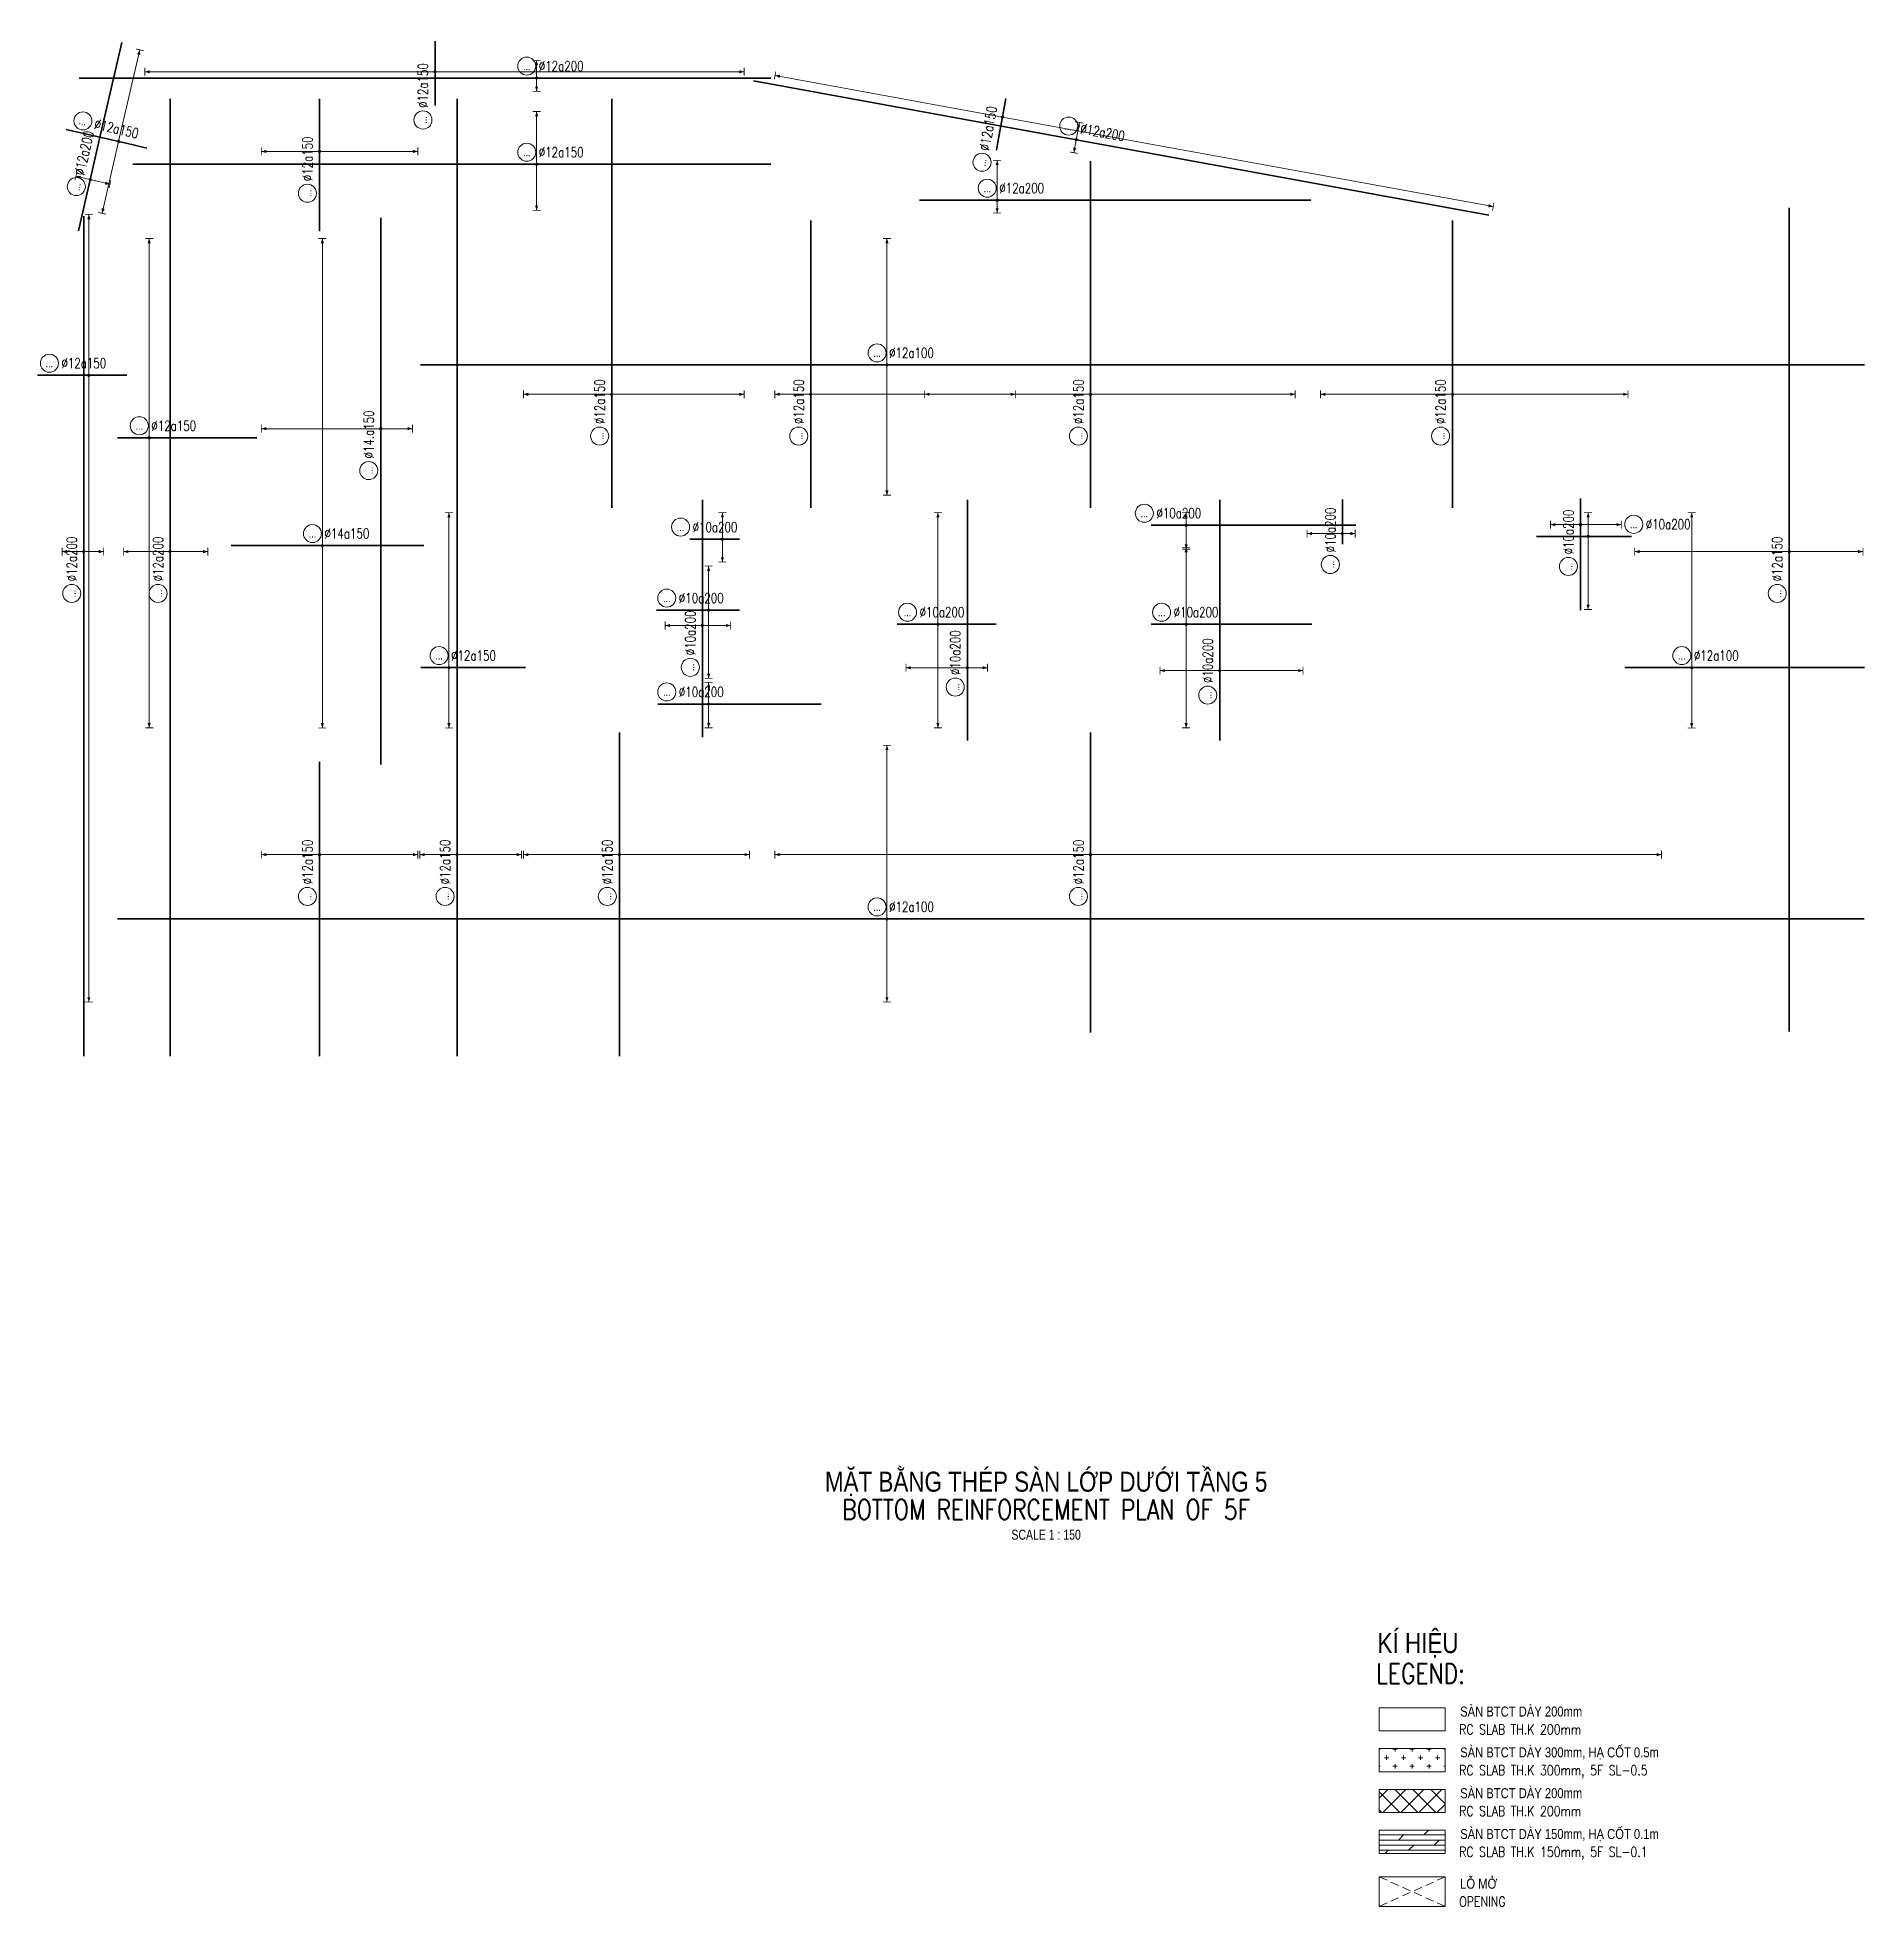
# Model space of a CAD drawing. Header units: millimetres. Extents: x 123850 to 4145305, y -92797 to 45493.
# Drawn here: x 123850 to 192170, y -24398 to 45493 of the extents above; entities that cross this region are included whole.
import ezdxf
from ezdxf.enums import TextEntityAlignment as Align

# ---------------------------------------------------------------- set-up
doc = ezdxf.new("R2010")
doc.units = ezdxf.units.MM
doc.linetypes.add('DASHED2', pattern=[9.525, 6.35, -3.175])
doc.layers.get('0').update_dxf_attribs({"lineweight": 20})
for name, color, linetype, lineweight in [('NDC_S_ANNO', 7, 'Continuous', 20), ('NDC_S_DIM', 1, 'Continuous', 15), ('NDC_S_ENG TEXT', 2, 'Continuous', 20), ('NDC_S_ENG TITLE', 3, 'Continuous', 20), ('NDC_S_HATCH MATERIAL', 8, 'Continuous', 13), ('NDC_S_OPENING', 9, 'DASHED2', 13), ('NDC_S_REBAR', 4, 'Continuous', 35), ('NDC_S_SLAB', 2, 'Continuous', 20), ('NDC_S_TEXT SYMBOL', 7, 'Continuous', 20), ('NDC_S_VN TEXT', 7, 'Continuous', 20), ('NDC_S_VN TITLE', 6, 'Continuous', 35)]:
    doc.layers.add(name, color=color, linetype=linetype, lineweight=lineweight)
doc.styles.add('$0$NDC_EN TXT', font='romans.shx', dxfattribs={"width": 0.8})
doc.styles.add('ARIAL', font='arial.ttf', dxfattribs={"width": 0.8})
doc.styles.add('NDC_ANNO', font='', dxfattribs={"width": 0.8})
doc.styles.add('NDC_EN TXT', font='romans.shx', dxfattribs={"width": 0.8})
doc.styles.add('NDC_VIE TXT', font='arial.ttf', dxfattribs={"width": 0.8})
doc.styles.get('NDC_ANNO').set_extended_font_data('Dotum')

msp = doc.modelspace()

# ---------------------------------------------------------------- texts
at = {"layer": 'NDC_S_ENG TEXT', "style": '$0$NDC_EN TXT', "width": 0.8}
for s, height, p in [('LEGEND:', 750, (173909, -16059)), ('RC SLAB TH.K 200mm', 375, (177010, -17961)), ('RC SLAB TH.K 300mm, 5F SL-0.5', 375, (177010, -19487)), ('RC SLAB TH.K 200mm', 375, (177010, -21013)), ('RC SLAB TH.K 150mm, 5F SL-0.1', 375, (177010, -22539)), ('OPENING', 375, (177010, -24398))]:
    msp.add_text(s, height=height, dxfattribs=at).set_placement(p)
at = {"layer": 'NDC_S_VN TEXT', "style": 'NDC_VIE TXT', "width": 0.8}
msp.add_text('KÍ HIỆU', height=750, dxfattribs=at).set_placement((173959, -14168), align=Align.TOP_LEFT)
for s, p in [('SÀN BTCT DÀY 200mm', (177048, -17292)), ('SÀN BTCT DÀY 300mm, HẠ CỐT 0.5m', (177048, -18818)), ('SÀN BTCT DÀY 200mm', (177048, -20344)), ('SÀN BTCT DÀY 150mm, HẠ CỐT 0.1m', (177048, -21870)), ('LỖ MỞ', (177048, -23729))]:
    msp.add_text(s, height=375, dxfattribs=at).set_placement(p)

# ---------------------------------------------------------------- blocks, each defined once
blk = doc.blocks.new('Drawing name_symbol')
at = {"layer": 'NDC_S_ENG TITLE', "style": 'NDC_EN TXT', "width": 0.8}
blk.add_attdef('SECTDET1', text='', height=5, dxfattribs=at).set_placement((0, 1.01), align=Align.CENTER)
at = {"layer": 'NDC_S_TEXT SYMBOL', "lineweight": 25, "style": 'NDC_ANNO', "width": 0.8}
blk.add_attdef('SSCALE', text='', height=2.5, dxfattribs=at).set_placement((0, -4), align=Align.CENTER)
at = {"layer": 'NDC_S_VN TITLE', "style": 'NDC_VIE TXT', "width": 0.8}
blk.add_attdef('SECTDET2', text='', height=5, dxfattribs=at).set_placement((0, 7.97), align=Align.CENTER)
blk = doc.blocks.new('*U349')
h = blk.add_hatch(color=6)
edge = h.paths.add_edge_path()
edge.add_arc((4.81, 0), 0.3, 0, 360)
at = {"layer": 'NDC_S_DIM', "color": 8}
for q in [(4.81, 78.67), (4.81, -142.33)]:
    blk.add_line((4.81, 0), q, dxfattribs=at)
for points in [[(3.81, 78.67, 0.2, 0.2, 0), (5.81, 78.67, 0, 0, 0)], [(3.81, -142.33, 0.2, 0.2, 0), (5.81, -142.33, 0, 0, 0)]]:
    blk.add_lwpolyline(points, format="xyseb", dxfattribs=at)
at = {"layer": 'NDC_S_DIM'}
blk.add_circle((-5.62, 3), 2.25, dxfattribs=at)
at = {"layer": 'NDC_S_DIM', "color": 6}
blk.add_circle((4.81, 0), 0.3, dxfattribs=at)
at = {"layer": 'NDC_S_DIM', "color": 8}
for points in [[(4.41, 77.47), (4.81, 78.67), (5.21, 77.47)], [(4.41, -141.13), (4.81, -142.33), (5.21, -141.13)]]:
    blk.add_solid(points, dxfattribs=at)
at = {"layer": 'NDC_S_REBAR'}
for p, q in [((0, 0), (-39.56, 0)), ((-39.56, 0), (-39.56, 0)), ((0, 0), (35.24, 0)), ((35.24, 0), (35.24, 0)), ((35.24, 0), (35.24, 0)), ((-39.56, 0), (-39.56, 0))]:
    blk.add_line(p, q, dxfattribs=at)
at = {"layer": 'NDC_S_VN TEXT', "style": 'ARIAL', "width": 0.8}
blk.add_attdef('KHT', text='', height=2, dxfattribs=at).set_placement((-5.62, 3), align=Align.MIDDLE_CENTER)
at = {"layer": 'NDC_S_VN TEXT', "color": 3, "style": 'NDC_EN TXT', "width": 0.75}
blk.add_attdef('DKT', (-2.62, 1.75), '', height=2.5, dxfattribs=at)
blk = doc.blocks.new('*U348')
h = blk.add_hatch(color=6)
edge = h.paths.add_edge_path()
edge.add_arc((0.5, 0), 0.3, 0, 360)
at = {"layer": 'NDC_S_DIM', "color": 8}
for q in [(0.5, 19.16), (0.5, -25.84)]:
    blk.add_line((0.5, 0), q, dxfattribs=at)
for points in [[(-0.5, 19.16, 0.2, 0.2, 0), (1.5, 19.16, 0, 0, 0)], [(-0.5, -25.84, 0.2, 0.2, 0), (1.5, -25.84, 0, 0, 0)]]:
    blk.add_lwpolyline(points, format="xyseb", dxfattribs=at)
at = {"layer": 'NDC_S_DIM'}
blk.add_circle((-5.62, 3), 2.25, dxfattribs=at)
at = {"layer": 'NDC_S_DIM', "color": 6}
blk.add_circle((0.5, 0), 0.3, dxfattribs=at)
at = {"layer": 'NDC_S_DIM', "color": 8}
for points in [[(0.1, 17.96), (0.5, 19.16), (0.9, 17.96)], [(0.1, -24.64), (0.5, -25.84), (0.9, -24.64)]]:
    blk.add_solid(points, dxfattribs=at)
at = {"layer": 'NDC_S_REBAR'}
for p, q in [((0, 0), (-8.18, 0)), ((-8.18, 0), (-8.18, 0)), ((0, 0), (31.82, 0)), ((31.82, 0), (31.82, 0)), ((31.82, 0), (31.82, 0)), ((-8.18, 0), (-8.18, 0))]:
    blk.add_line(p, q, dxfattribs=at)
at = {"layer": 'NDC_S_VN TEXT', "style": 'ARIAL', "width": 0.8}
blk.add_attdef('KHT', text='', height=2, dxfattribs=at).set_placement((-5.62, 3), align=Align.MIDDLE_CENTER)
at = {"layer": 'NDC_S_VN TEXT', "color": 3, "style": 'NDC_EN TXT', "width": 0.75}
blk.add_attdef('DKT', (-2.62, 1.75), '', height=2.5, dxfattribs=at)
blk = doc.blocks.new('*U347')
h = blk.add_hatch(color=6)
edge = h.paths.add_edge_path()
edge.add_arc((1.97, 0), 0.3, 0, 360)
at = {"layer": 'NDC_S_DIM', "color": 8}
for q in [(1.97, 27.83), (1.97, -25.84)]:
    blk.add_line((1.97, 0), q, dxfattribs=at)
for points in [[(0.97, 27.83, 0.2, 0.2, 0), (2.97, 27.83, 0, 0, 0)], [(0.97, -25.84, 0.2, 0.2, 0), (2.97, -25.84, 0, 0, 0)]]:
    blk.add_lwpolyline(points, format="xyseb", dxfattribs=at)
at = {"layer": 'NDC_S_DIM'}
blk.add_circle((-5.62, 3), 2.25, dxfattribs=at)
at = {"layer": 'NDC_S_DIM', "color": 6}
blk.add_circle((1.97, 0), 0.3, dxfattribs=at)
at = {"layer": 'NDC_S_DIM', "color": 8}
for points in [[(1.57, 26.63), (1.97, 27.83), (2.37, 26.63)], [(1.57, -24.64), (1.97, -25.84), (2.37, -24.64)]]:
    blk.add_solid(points, dxfattribs=at)
at = {"layer": 'NDC_S_REBAR'}
for p, q in [((0, 0), (-8.18, 0)), ((-8.18, 0), (-8.18, 0)), ((0, 0), (16.48, 0)), ((16.48, 0), (16.48, 0)), ((16.48, 0), (16.48, 0)), ((-8.18, 0), (-8.18, 0))]:
    blk.add_line(p, q, dxfattribs=at)
at = {"layer": 'NDC_S_VN TEXT', "style": 'ARIAL', "width": 0.8}
blk.add_attdef('KHT', text='', height=2, dxfattribs=at).set_placement((-5.62, 3), align=Align.MIDDLE_CENTER)
at = {"layer": 'NDC_S_VN TEXT', "color": 3, "style": 'NDC_EN TXT', "width": 0.75}
blk.add_attdef('DKT', (-2.62, 1.75), '', height=2.5, dxfattribs=at)
blk = doc.blocks.new('*U346')
h = blk.add_hatch(color=6)
edge = h.paths.add_edge_path()
edge.add_arc((4.81, 0), 0.3, 0, 360)
at = {"layer": 'NDC_S_DIM', "color": 8}
for q in [(4.81, 5.38), (4.81, -5.95)]:
    blk.add_line((4.81, 0), q, dxfattribs=at)
for points in [[(3.81, 5.38, 0.2, 0.2, 0), (5.81, 5.38, 0, 0, 0)], [(3.81, -5.95, 0.2, 0.2, 0), (5.81, -5.95, 0, 0, 0)]]:
    blk.add_lwpolyline(points, format="xyseb", dxfattribs=at)
at = {"layer": 'NDC_S_DIM'}
blk.add_circle((-5.62, 3), 2.25, dxfattribs=at)
at = {"layer": 'NDC_S_DIM', "color": 6}
blk.add_circle((4.81, 0), 0.3, dxfattribs=at)
at = {"layer": 'NDC_S_DIM', "color": 8}
for points in [[(4.41, 4.18), (4.81, 5.38), (5.21, 4.18)], [(4.41, -4.75), (4.81, -5.95), (5.21, -4.75)]]:
    blk.add_solid(points, dxfattribs=at)
at = {"layer": 'NDC_S_REBAR'}
for p, q in [((0, 0), (-7.85, 0)), ((-7.85, 0), (-7.85, 0)), ((0, 0), (32.82, 0)), ((32.82, 0), (32.82, 0)), ((32.82, 0), (32.82, 0)), ((-7.85, 0), (-7.85, 0))]:
    blk.add_line(p, q, dxfattribs=at)
at = {"layer": 'NDC_S_VN TEXT', "style": 'ARIAL', "width": 0.8}
blk.add_attdef('KHT', text='', height=2, dxfattribs=at).set_placement((-5.62, 3), align=Align.MIDDLE_CENTER)
at = {"layer": 'NDC_S_VN TEXT', "color": 3, "style": 'NDC_EN TXT', "width": 0.75}
blk.add_attdef('DKT', (-2.62, 1.75), '', height=2.5, dxfattribs=at)
blk = doc.blocks.new('*U345')
h = blk.add_hatch(color=6)
edge = h.paths.add_edge_path()
edge.add_arc((4.81, 0), 0.3, 0, 360)
at = {"layer": 'NDC_S_DIM', "color": 8}
for q in [(4.81, 10.99), (4.81, -17.01)]:
    blk.add_line((4.81, 0), q, dxfattribs=at)
for points in [[(3.81, 10.99, 0.2, 0.2, 0), (5.81, 10.99, 0, 0, 0)], [(3.81, -17.01, 0.2, 0.2, 0), (5.81, -17.01, 0, 0, 0)]]:
    blk.add_lwpolyline(points, format="xyseb", dxfattribs=at)
at = {"layer": 'NDC_S_DIM'}
blk.add_circle((-5.62, 3), 2.25, dxfattribs=at)
at = {"layer": 'NDC_S_DIM', "color": 6}
blk.add_circle((4.81, 0), 0.3, dxfattribs=at)
at = {"layer": 'NDC_S_DIM', "color": 8}
for points in [[(4.41, 9.79), (4.81, 10.99), (5.21, 9.79)], [(4.41, -15.81), (4.81, -17.01), (5.21, -15.81)]]:
    blk.add_solid(points, dxfattribs=at)
at = {"layer": 'NDC_S_REBAR'}
for p, q in [((0, 0), (-8.18, 0)), ((-8.18, 0), (-8.18, 0)), ((0, 0), (12.48, 0)), ((12.48, 0), (12.48, 0)), ((12.48, 0), (12.48, 0)), ((-8.18, 0), (-8.18, 0))]:
    blk.add_line(p, q, dxfattribs=at)
at = {"layer": 'NDC_S_VN TEXT', "style": 'ARIAL', "width": 0.8}
blk.add_attdef('KHT', text='', height=2, dxfattribs=at).set_placement((-5.62, 3), align=Align.MIDDLE_CENTER)
at = {"layer": 'NDC_S_VN TEXT', "color": 3, "style": 'NDC_EN TXT', "width": 0.75}
blk.add_attdef('DKT', (-2.62, 1.75), '', height=2.5, dxfattribs=at)
blk = doc.blocks.new('*U344')
h = blk.add_hatch(color=6)
edge = h.paths.add_edge_path()
edge.add_arc((4.81, 0), 0.3, 0, 360)
at = {"layer": 'NDC_S_DIM', "color": 8}
for q in [(4.81, 6.63), (4.81, -5.71)]:
    blk.add_line((4.81, 0), q, dxfattribs=at)
for points in [[(3.81, 6.63, 0.2, 0.2, 0), (5.81, 6.63, 0, 0, 0)], [(3.81, -5.71, 0.2, 0.2, 0), (5.81, -5.71, 0, 0, 0)]]:
    blk.add_lwpolyline(points, format="xyseb", dxfattribs=at)
at = {"layer": 'NDC_S_DIM'}
blk.add_circle((-5.62, 3), 2.25, dxfattribs=at)
at = {"layer": 'NDC_S_DIM', "color": 6}
blk.add_circle((4.81, 0), 0.3, dxfattribs=at)
at = {"layer": 'NDC_S_DIM', "color": 8}
for points in [[(4.41, 5.43), (4.81, 6.63), (5.21, 5.43)], [(4.41, -4.51), (4.81, -5.71), (5.21, -4.51)]]:
    blk.add_solid(points, dxfattribs=at)
at = {"layer": 'NDC_S_REBAR'}
for p, q in [((0, 0), (-3.28, 0)), ((-3.28, 0), (-3.28, 0)), ((0, 0), (9.06, 0)), ((9.06, 0), (9.06, 0)), ((9.06, 0), (9.06, 0)), ((-3.28, 0), (-3.28, 0))]:
    blk.add_line(p, q, dxfattribs=at)
at = {"layer": 'NDC_S_VN TEXT', "style": 'ARIAL', "width": 0.8}
blk.add_attdef('KHT', text='', height=2, dxfattribs=at).set_placement((-5.62, 3), align=Align.MIDDLE_CENTER)
at = {"layer": 'NDC_S_VN TEXT', "color": 3, "style": 'NDC_EN TXT', "width": 0.75}
blk.add_attdef('DKT', (-2.62, 1.75), '', height=2.5, dxfattribs=at)
blk = doc.blocks.new('*U343')
h = blk.add_hatch(color=6)
edge = h.paths.add_edge_path()
edge.add_arc((4.81, 0), 0.3, 0, 360)
at = {"layer": 'NDC_S_DIM', "color": 8}
for q in [(4.81, 3.15), (4.81, -5.98)]:
    blk.add_line((4.81, 0), q, dxfattribs=at)
for points in [[(3.81, 3.15, 0.2, 0.2, 0), (5.81, 3.15, 0, 0, 0)], [(3.81, -5.98, 0.2, 0.2, 0), (5.81, -5.98, 0, 0, 0)]]:
    blk.add_lwpolyline(points, format="xyseb", dxfattribs=at)
at = {"layer": 'NDC_S_DIM'}
blk.add_circle((-5.62, 3), 2.25, dxfattribs=at)
at = {"layer": 'NDC_S_DIM', "color": 6}
blk.add_circle((4.81, 0), 0.3, dxfattribs=at)
at = {"layer": 'NDC_S_DIM', "color": 8}
for points in [[(4.41, 1.95), (4.81, 3.15), (5.21, 1.95)], [(4.41, -4.78), (4.81, -5.98), (5.21, -4.78)]]:
    blk.add_solid(points, dxfattribs=at)
at = {"layer": 'NDC_S_REBAR'}
for p, q in [((0, 0), (-3.88, 0)), ((-3.88, 0), (-3.88, 0)), ((0, 0), (47.12, 0)), ((47.12, 0), (47.12, 0)), ((47.12, 0), (47.12, 0)), ((-3.88, 0), (-3.88, 0))]:
    blk.add_line(p, q, dxfattribs=at)
at = {"layer": 'NDC_S_VN TEXT', "style": 'ARIAL', "width": 0.8}
blk.add_attdef('KHT', text='', height=2, dxfattribs=at).set_placement((-5.62, 3), align=Align.MIDDLE_CENTER)
at = {"layer": 'NDC_S_VN TEXT', "color": 3, "style": 'NDC_EN TXT', "width": 0.75}
blk.add_attdef('DKT', (-2.62, 1.75), '', height=2.5, dxfattribs=at)
blk = doc.blocks.new('*U342')
h = blk.add_hatch(color=6)
edge = h.paths.add_edge_path()
edge.add_arc((-0.79, 0), 0.3, 0, 360)
at = {"layer": 'NDC_S_DIM', "color": 8}
for q in [(-0.79, 15.31), (-0.79, -5.02)]:
    blk.add_line((-0.79, 0), q, dxfattribs=at)
for points in [[(-1.79, 15.31, 0.2, 0.2, 0), (0.21, 15.31, 0, 0, 0)], [(-1.79, -5.02, 0.2, 0.2, 0), (0.21, -5.02, 0, 0, 0)]]:
    blk.add_lwpolyline(points, format="xyseb", dxfattribs=at)
at = {"layer": 'NDC_S_DIM'}
blk.add_circle((-5.62, 3), 2.25, dxfattribs=at)
at = {"layer": 'NDC_S_DIM', "color": 6}
blk.add_circle((-0.79, 0), 0.3, dxfattribs=at)
at = {"layer": 'NDC_S_DIM', "color": 8}
for points in [[(-1.19, 14.11), (-0.79, 15.31), (-0.39, 14.11)], [(-1.19, -3.82), (-0.79, -5.02), (-0.39, -3.82)]]:
    blk.add_solid(points, dxfattribs=at)
at = {"layer": 'NDC_S_REBAR'}
for p, q in [((0, 0), (-18.94, 0)), ((-18.94, 0), (-18.94, 0)), ((0, 0), (41.06, 0)), ((41.06, 0), (41.06, 0)), ((41.06, 0), (41.06, 0)), ((-18.94, 0), (-18.94, 0))]:
    blk.add_line(p, q, dxfattribs=at)
at = {"layer": 'NDC_S_VN TEXT', "style": 'ARIAL', "width": 0.8}
blk.add_attdef('KHT', text='', height=2, dxfattribs=at).set_placement((-5.62, 3), align=Align.MIDDLE_CENTER)
at = {"layer": 'NDC_S_VN TEXT', "color": 3, "style": 'NDC_EN TXT', "width": 0.75}
blk.add_attdef('DKT', (-2.62, 1.75), '', height=2.5, dxfattribs=at)
blk = doc.blocks.new('*U341')
h = blk.add_hatch(color=6)
edge = h.paths.add_edge_path()
edge.add_arc((0.5, 0), 0.3, 0, 360)
at = {"layer": 'NDC_S_DIM', "color": 8}
for q in [(0.5, 14.9), (0.5, -20.77)]:
    blk.add_line((0.5, 0), q, dxfattribs=at)
for points in [[(-0.5, 14.9, 0.2, 0.2, 0), (1.5, 14.9, 0, 0, 0)], [(-0.5, -20.77, 0.2, 0.2, 0), (1.5, -20.77, 0, 0, 0)]]:
    blk.add_lwpolyline(points, format="xyseb", dxfattribs=at)
at = {"layer": 'NDC_S_DIM'}
blk.add_circle((-5.62, 3), 2.25, dxfattribs=at)
at = {"layer": 'NDC_S_DIM', "color": 6}
blk.add_circle((0.5, 0), 0.3, dxfattribs=at)
at = {"layer": 'NDC_S_DIM', "color": 8}
for points in [[(0.1, 13.7), (0.5, 14.9), (0.9, 13.7)], [(0.1, -19.57), (0.5, -20.77), (0.9, -19.57)]]:
    blk.add_solid(points, dxfattribs=at)
at = {"layer": 'NDC_S_REBAR'}
for p, q in [((0, 0), (-16.95, 0)), ((-16.95, 0), (-16.95, 0)), ((0, 0), (43.05, 0)), ((43.05, 0), (43.05, 0)), ((43.05, 0), (43.05, 0)), ((-16.95, 0), (-16.95, 0))]:
    blk.add_line(p, q, dxfattribs=at)
at = {"layer": 'NDC_S_VN TEXT', "style": 'ARIAL', "width": 0.8}
blk.add_attdef('KHT', text='', height=2, dxfattribs=at).set_placement((-5.62, 3), align=Align.MIDDLE_CENTER)
at = {"layer": 'NDC_S_VN TEXT', "color": 3, "style": 'NDC_EN TXT', "width": 0.75}
blk.add_attdef('DKT', (-2.62, 1.75), '', height=2.5, dxfattribs=at)
blk = doc.blocks.new('*U340')
h = blk.add_hatch(color=6)
edge = h.paths.add_edge_path()
edge.add_arc((2.08, 0), 0.3, 0, 360)
at = {"layer": 'NDC_S_DIM', "color": 8}
for q in [(2.08, 8.8), (2.08, -3.2)]:
    blk.add_line((2.08, 0), q, dxfattribs=at)
for points in [[(1.08, 8.8, 0.2, 0.2, 0), (3.08, 8.8, 0, 0, 0)], [(1.08, -3.2, 0.2, 0.2, 0), (3.08, -3.2, 0, 0, 0)]]:
    blk.add_lwpolyline(points, format="xyseb", dxfattribs=at)
at = {"layer": 'NDC_S_DIM'}
blk.add_circle((-5.62, 3), 2.25, dxfattribs=at)
at = {"layer": 'NDC_S_DIM', "color": 6}
blk.add_circle((2.08, 0), 0.3, dxfattribs=at)
at = {"layer": 'NDC_S_DIM', "color": 8}
for points in [[(1.68, 7.6), (2.08, 8.8), (2.48, 7.6)], [(1.68, -2), (2.08, -3.2), (2.48, -2)]]:
    blk.add_solid(points, dxfattribs=at)
at = {"layer": 'NDC_S_REBAR'}
for p, q in [((0, 0), (-0.51, 0)), ((-0.51, 0), (-0.51, 0)), ((0, 0), (10.57, 0)), ((10.57, 0), (10.57, 0)), ((10.57, 0), (10.57, 0)), ((-0.51, 0), (-0.51, 0))]:
    blk.add_line(p, q, dxfattribs=at)
at = {"layer": 'NDC_S_VN TEXT', "style": 'ARIAL', "width": 0.8}
blk.add_attdef('KHT', text='', height=2, dxfattribs=at).set_placement((-5.62, 3), align=Align.MIDDLE_CENTER)
at = {"layer": 'NDC_S_VN TEXT', "color": 3, "style": 'NDC_EN TXT', "width": 0.75}
blk.add_attdef('DKT', (-2.62, 1.75), '', height=2.5, dxfattribs=at)
blk = doc.blocks.new('*U339')
h = blk.add_hatch(color=6)
edge = h.paths.add_edge_path()
edge.add_arc((4.81, 0), 0.3, 0, 360)
at = {"layer": 'NDC_S_DIM', "color": 8}
for q in [(4.81, 7.48), (4.81, -10.19)]:
    blk.add_line((4.81, 0), q, dxfattribs=at)
for points in [[(3.81, 7.48, 0.2, 0.2, 0), (5.81, 7.48, 0, 0, 0)], [(3.81, -10.19, 0.2, 0.2, 0), (5.81, -10.19, 0, 0, 0)]]:
    blk.add_lwpolyline(points, format="xyseb", dxfattribs=at)
at = {"layer": 'NDC_S_DIM'}
blk.add_circle((-5.62, 3), 2.25, dxfattribs=at)
at = {"layer": 'NDC_S_DIM', "color": 6}
blk.add_circle((4.81, 0), 0.3, dxfattribs=at)
at = {"layer": 'NDC_S_DIM', "color": 8}
for points in [[(4.41, 6.28), (4.81, 7.48), (5.21, 6.28)], [(4.41, -8.99), (4.81, -10.19), (5.21, -8.99)]]:
    blk.add_solid(points, dxfattribs=at)
at = {"layer": 'NDC_S_REBAR'}
for p, q in [((0, 0), (-16.49, 0)), ((-16.49, 0), (-16.49, 0)), ((0, 0), (11.31, 0)), ((11.31, 0), (11.31, 0)), ((11.31, 0), (11.31, 0)), ((-16.49, 0), (-16.49, 0))]:
    blk.add_line(p, q, dxfattribs=at)
at = {"layer": 'NDC_S_VN TEXT', "style": 'ARIAL', "width": 0.8}
blk.add_attdef('KHT', text='', height=2, dxfattribs=at).set_placement((-5.62, 3), align=Align.MIDDLE_CENTER)
at = {"layer": 'NDC_S_VN TEXT', "color": 3, "style": 'NDC_EN TXT', "width": 0.75}
blk.add_attdef('DKT', (-2.62, 1.75), '', height=2.5, dxfattribs=at)
blk = doc.blocks.new('*U338')
h = blk.add_hatch(color=6)
edge = h.paths.add_edge_path()
edge.add_arc((4.81, 0), 0.3, 0, 360)
at = {"layer": 'NDC_S_DIM', "color": 8}
for q in [(4.81, 5.92), (4.81, -18.22)]:
    blk.add_line((4.81, 0), q, dxfattribs=at)
for points in [[(3.81, 5.92, 0.2, 0.2, 0), (5.81, 5.92, 0, 0, 0)], [(3.81, -18.22, 0.2, 0.2, 0), (5.81, -18.22, 0, 0, 0)]]:
    blk.add_lwpolyline(points, format="xyseb", dxfattribs=at)
at = {"layer": 'NDC_S_DIM'}
blk.add_circle((16.18, 3), 2.25, dxfattribs=at)
at = {"layer": 'NDC_S_DIM', "color": 6}
blk.add_circle((4.81, 0), 0.3, dxfattribs=at)
at = {"layer": 'NDC_S_DIM', "color": 8}
for points in [[(4.41, 4.72), (4.81, 5.92), (5.21, 4.72)], [(4.41, -17.02), (4.81, -18.22), (5.21, -17.02)]]:
    blk.add_solid(points, dxfattribs=at)
at = {"layer": 'NDC_S_REBAR'}
for p, q in [((0, 0), (-8.07, 0)), ((-8.07, 0), (-8.07, 0)), ((0, 0), (15.59, 0)), ((15.59, 0), (15.59, 0)), ((15.59, 0), (15.59, 0)), ((-8.07, 0), (-8.07, 0))]:
    blk.add_line(p, q, dxfattribs=at)
at = {"layer": 'NDC_S_VN TEXT', "style": 'ARIAL', "width": 0.8}
blk.add_attdef('KHT', text='', height=2, dxfattribs=at).set_placement((16.18, 3), align=Align.MIDDLE_CENTER)
at = {"layer": 'NDC_S_VN TEXT', "color": 3, "style": 'NDC_EN TXT', "width": 0.75}
blk.add_attdef('DKT', (19.18, 1.75), '', height=2.5, dxfattribs=at)
blk = doc.blocks.new('*U337')
h = blk.add_hatch(color=6)
edge = h.paths.add_edge_path()
edge.add_arc((4.81, 0), 0.3, 0, 360)
at = {"layer": 'NDC_S_DIM', "color": 8}
for q in [(4.81, 9.26), (4.81, -7.07)]:
    blk.add_line((4.81, 0), q, dxfattribs=at)
for points in [[(3.81, 9.26, 0.2, 0.2, 0), (5.81, 9.26, 0, 0, 0)], [(3.81, -7.07, 0.2, 0.2, 0), (5.81, -7.07, 0, 0, 0)]]:
    blk.add_lwpolyline(points, format="xyseb", dxfattribs=at)
at = {"layer": 'NDC_S_DIM'}
blk.add_circle((-5.62, 3), 2.25, dxfattribs=at)
at = {"layer": 'NDC_S_DIM', "color": 6}
blk.add_circle((4.81, 0), 0.3, dxfattribs=at)
at = {"layer": 'NDC_S_DIM', "color": 8}
for points in [[(4.41, 8.06), (4.81, 9.26), (5.21, 8.06)], [(4.41, -5.87), (4.81, -7.07), (5.21, -5.87)]]:
    blk.add_solid(points, dxfattribs=at)
at = {"layer": 'NDC_S_REBAR'}
for p, q in [((0, 0), (-23.03, 0)), ((-23.03, 0), (-23.03, 0)), ((0, 0), (36.12, 0)), ((36.12, 0), (36.12, 0)), ((36.12, 0), (36.12, 0)), ((-23.03, 0), (-23.03, 0))]:
    blk.add_line(p, q, dxfattribs=at)
at = {"layer": 'NDC_S_VN TEXT', "style": 'ARIAL', "width": 0.8}
blk.add_attdef('KHT', text='', height=2, dxfattribs=at).set_placement((-5.62, 3), align=Align.MIDDLE_CENTER)
at = {"layer": 'NDC_S_VN TEXT', "color": 3, "style": 'NDC_EN TXT', "width": 0.75}
blk.add_attdef('DKT', (-2.62, 1.75), '', height=2.5, dxfattribs=at)
blk = doc.blocks.new('*U336')
h = blk.add_hatch(color=6)
edge = h.paths.add_edge_path()
edge.add_arc((-9.3, 0), 0.3, 0, 360)
at = {"layer": 'NDC_S_DIM', "color": 8}
for q in [(-9.3, 38.64), (-9.3, -15.03)]:
    blk.add_line((-9.3, 0), q, dxfattribs=at)
for points in [[(-10.3, 38.64, 0.2, 0.2, 0), (-8.3, 38.64, 0, 0, 0)], [(-10.3, -15.03, 0.2, 0.2, 0), (-8.3, -15.03, 0, 0, 0)]]:
    blk.add_lwpolyline(points, format="xyseb", dxfattribs=at)
at = {"layer": 'NDC_S_DIM'}
blk.add_circle((-11.76, 3), 2.25, dxfattribs=at)
at = {"layer": 'NDC_S_DIM', "color": 6}
blk.add_circle((-9.3, 0), 0.3, dxfattribs=at)
at = {"layer": 'NDC_S_DIM', "color": 8}
for points in [[(-9.7, 37.44), (-9.3, 38.64), (-8.9, 37.44)], [(-9.7, -13.83), (-9.3, -15.03), (-8.9, -13.83)]]:
    blk.add_solid(points, dxfattribs=at)
at = {"layer": 'NDC_S_REBAR'}
for p, q in [((0, 0), (-26, 0)), ((-26, 0), (-26, 0)), ((0, 0), (33.8, 0)), ((33.8, 0), (33.8, 0)), ((33.8, 0), (33.8, 0)), ((-26, 0), (-26, 0))]:
    blk.add_line(p, q, dxfattribs=at)
at = {"layer": 'NDC_S_VN TEXT', "style": 'ARIAL', "width": 0.8}
blk.add_attdef('KHT', text='', height=2, dxfattribs=at).set_placement((-11.76, 3), align=Align.MIDDLE_CENTER)
at = {"layer": 'NDC_S_VN TEXT', "color": 3, "style": 'NDC_EN TXT', "width": 0.75}
blk.add_attdef('DKT', (-8.76, 1.75), '', height=2.5, dxfattribs=at)
blk = doc.blocks.new('*U335')
h = blk.add_hatch(color=6)
edge = h.paths.add_edge_path()
edge.add_arc((-9.3, 0), 0.3, 0, 360)
at = {"layer": 'NDC_S_DIM', "color": 8}
for q in [(-9.3, 38.64), (-9.3, -15.03)]:
    blk.add_line((-9.3, 0), q, dxfattribs=at)
for points in [[(-10.3, 38.64, 0.2, 0.2, 0), (-8.3, 38.64, 0, 0, 0)], [(-10.3, -15.03, 0.2, 0.2, 0), (-8.3, -15.03, 0, 0, 0)]]:
    blk.add_lwpolyline(points, format="xyseb", dxfattribs=at)
at = {"layer": 'NDC_S_DIM'}
blk.add_circle((-11.76, 3), 2.25, dxfattribs=at)
at = {"layer": 'NDC_S_DIM', "color": 6}
blk.add_circle((-9.3, 0), 0.3, dxfattribs=at)
at = {"layer": 'NDC_S_DIM', "color": 8}
for points in [[(-9.7, 37.44), (-9.3, 38.64), (-8.9, 37.44)], [(-9.7, -13.83), (-9.3, -15.03), (-8.9, -13.83)]]:
    blk.add_solid(points, dxfattribs=at)
at = {"layer": 'NDC_S_REBAR'}
for p, q in [((0, 0), (-16.35, 0)), ((-16.35, 0), (-16.35, 0)), ((0, 0), (9.77, 0)), ((9.77, 0), (9.77, 0)), ((9.77, 0), (9.77, 0)), ((-16.35, 0), (-16.35, 0))]:
    blk.add_line(p, q, dxfattribs=at)
at = {"layer": 'NDC_S_VN TEXT', "style": 'ARIAL', "width": 0.8}
blk.add_attdef('KHT', text='', height=2, dxfattribs=at).set_placement((-11.76, 3), align=Align.MIDDLE_CENTER)
at = {"layer": 'NDC_S_VN TEXT', "color": 3, "style": 'NDC_EN TXT', "width": 0.75}
blk.add_attdef('DKT', (-8.76, 1.75), '', height=2.5, dxfattribs=at)
blk = doc.blocks.new('*U334')
h = blk.add_hatch(color=6)
edge = h.paths.add_edge_path()
edge.add_arc((-9.3, 0), 0.3, 0, 360)
at = {"layer": 'NDC_S_DIM', "color": 8}
for q in [(-9.3, 31.52), (-9.3, -32.48)]:
    blk.add_line((-9.3, 0), q, dxfattribs=at)
for points in [[(-10.3, 31.52, 0.2, 0.2, 0), (-8.3, 31.52, 0, 0, 0)], [(-10.3, -32.48, 0.2, 0.2, 0), (-8.3, -32.48, 0, 0, 0)]]:
    blk.add_lwpolyline(points, format="xyseb", dxfattribs=at)
at = {"layer": 'NDC_S_DIM'}
blk.add_circle((-11.76, 3), 2.25, dxfattribs=at)
at = {"layer": 'NDC_S_DIM', "color": 6}
blk.add_circle((-9.3, 0), 0.3, dxfattribs=at)
at = {"layer": 'NDC_S_DIM', "color": 8}
for points in [[(-9.7, 30.32), (-9.3, 31.52), (-8.9, 30.32)], [(-9.7, -31.28), (-9.3, -32.48), (-8.9, -31.28)]]:
    blk.add_solid(points, dxfattribs=at)
at = {"layer": 'NDC_S_REBAR'}
for p, q in [((0, 0), (-125.6, 0)), ((-125.6, 0), (-125.6, 0)), ((0, 0), (234.4, 0)), ((234.4, 0), (234.4, 0)), ((234.4, 0), (234.4, 0)), ((-125.6, 0), (-125.6, 0))]:
    blk.add_line(p, q, dxfattribs=at)
at = {"layer": 'NDC_S_VN TEXT', "style": 'ARIAL', "width": 0.8}
blk.add_attdef('KHT', text='', height=2, dxfattribs=at).set_placement((-11.76, 3), align=Align.MIDDLE_CENTER)
at = {"layer": 'NDC_S_VN TEXT', "color": 3, "style": 'NDC_EN TXT', "width": 0.75}
blk.add_attdef('DKT', (-8.76, 1.75), '', height=2.5, dxfattribs=at)
blk = doc.blocks.new('*U333')
h = blk.add_hatch(color=6)
edge = h.paths.add_edge_path()
edge.add_arc((-9.3, 0), 0.3, 0, 360)
at = {"layer": 'NDC_S_DIM', "color": 8}
for q in [(-9.3, 49.7), (-9.3, -72.3)]:
    blk.add_line((-9.3, 0), q, dxfattribs=at)
for points in [[(-10.3, 49.7, 0.2, 0.2, 0), (-8.3, 49.7, 0, 0, 0)], [(-10.3, -72.3, 0.2, 0.2, 0), (-8.3, -72.3, 0, 0, 0)]]:
    blk.add_lwpolyline(points, format="xyseb", dxfattribs=at)
at = {"layer": 'NDC_S_DIM'}
blk.add_circle((-11.76, 3), 2.25, dxfattribs=at)
at = {"layer": 'NDC_S_DIM', "color": 6}
blk.add_circle((-9.3, 0), 0.3, dxfattribs=at)
at = {"layer": 'NDC_S_DIM', "color": 8}
for points in [[(-9.7, 48.5), (-9.3, 49.7), (-8.9, 48.5)], [(-9.7, -71.1), (-9.3, -72.3), (-8.9, -71.1)]]:
    blk.add_solid(points, dxfattribs=at)
at = {"layer": 'NDC_S_REBAR'}
for p, q in [((0, 0), (-17.17, 0)), ((-17.17, 0), (-17.17, 0)), ((0, 0), (17.5, 0)), ((17.5, 0), (17.5, 0)), ((17.5, 0), (17.5, 0)), ((-17.17, 0), (-17.17, 0))]:
    blk.add_line(p, q, dxfattribs=at)
at = {"layer": 'NDC_S_VN TEXT', "style": 'ARIAL', "width": 0.8}
blk.add_attdef('KHT', text='', height=2, dxfattribs=at).set_placement((-11.76, 3), align=Align.MIDDLE_CENTER)
at = {"layer": 'NDC_S_VN TEXT', "color": 3, "style": 'NDC_EN TXT', "width": 0.75}
blk.add_attdef('DKT', (-8.76, 1.75), '', height=2.5, dxfattribs=at)
blk = doc.blocks.new('*U332')
h = blk.add_hatch(color=6)
edge = h.paths.add_edge_path()
edge.add_arc((-9.3, 0), 0.3, 0, 360)
at = {"layer": 'NDC_S_DIM', "color": 8}
for q in [(-9.3, 13.17), (-9.3, -11.5)]:
    blk.add_line((-9.3, 0), q, dxfattribs=at)
for points in [[(-10.3, 13.17, 0.2, 0.2, 0), (-8.3, 13.17, 0, 0, 0)], [(-10.3, -11.5, 0.2, 0.2, 0), (-8.3, -11.5, 0, 0, 0)]]:
    blk.add_lwpolyline(points, format="xyseb", dxfattribs=at)
at = {"layer": 'NDC_S_DIM'}
blk.add_circle((-11.76, 3), 2.25, dxfattribs=at)
at = {"layer": 'NDC_S_DIM', "color": 6}
blk.add_circle((-9.3, 0), 0.3, dxfattribs=at)
at = {"layer": 'NDC_S_DIM', "color": 8}
for points in [[(-9.7, 11.97), (-9.3, 13.17), (-8.9, 11.97)], [(-9.7, -10.3), (-9.3, -11.5), (-8.9, -10.3)]]:
    blk.add_solid(points, dxfattribs=at)
at = {"layer": 'NDC_S_REBAR'}
for p, q in [((0, 0), (-109.94, 0)), ((-109.94, 0), (-109.94, 0)), ((0, 0), (49.08, 0)), ((49.08, 0), (49.08, 0)), ((49.08, 0), (49.08, 0)), ((-109.94, 0), (-109.94, 0))]:
    blk.add_line(p, q, dxfattribs=at)
at = {"layer": 'NDC_S_VN TEXT', "style": 'ARIAL', "width": 0.8}
blk.add_attdef('KHT', text='', height=2, dxfattribs=at).set_placement((-11.76, 3), align=Align.MIDDLE_CENTER)
at = {"layer": 'NDC_S_VN TEXT', "color": 3, "style": 'NDC_EN TXT', "width": 0.75}
blk.add_attdef('DKT', (-8.76, 1.75), '', height=2.5, dxfattribs=at)
blk = doc.blocks.new('*U331')
h = blk.add_hatch(color=6)
edge = h.paths.add_edge_path()
edge.add_arc((4.81, 0), 0.3, 0, 360)
at = {"layer": 'NDC_S_DIM', "color": 8}
for q in [(4.81, 14.49), (4.81, -24.51)]:
    blk.add_line((4.81, 0), q, dxfattribs=at)
for points in [[(3.81, 14.49, 0.2, 0.2, 0), (5.81, 14.49, 0, 0, 0)], [(3.81, -24.51, 0.2, 0.2, 0), (5.81, -24.51, 0, 0, 0)]]:
    blk.add_lwpolyline(points, format="xyseb", dxfattribs=at)
at = {"layer": 'NDC_S_DIM'}
blk.add_circle((-5.62, 3), 2.25, dxfattribs=at)
at = {"layer": 'NDC_S_DIM', "color": 6}
blk.add_circle((4.81, 0), 0.3, dxfattribs=at)
at = {"layer": 'NDC_S_DIM', "color": 8}
for points in [[(4.41, 13.29), (4.81, 14.49), (5.21, 13.29)], [(4.41, -23.31), (4.81, -24.51), (5.21, -23.31)]]:
    blk.add_solid(points, dxfattribs=at)
at = {"layer": 'NDC_S_REBAR'}
for p, q in [((0, 0), (-45.43, 0)), ((-45.43, 0), (-45.43, 0)), ((0, 0), (27.94, 0)), ((27.94, 0), (27.94, 0)), ((27.94, 0), (27.94, 0)), ((-45.43, 0), (-45.43, 0))]:
    blk.add_line(p, q, dxfattribs=at)
at = {"layer": 'NDC_S_VN TEXT', "style": 'ARIAL', "width": 0.8}
blk.add_attdef('KHT', text='', height=2, dxfattribs=at).set_placement((-5.62, 3), align=Align.MIDDLE_CENTER)
at = {"layer": 'NDC_S_VN TEXT', "color": 3, "style": 'NDC_EN TXT', "width": 0.75}
blk.add_attdef('DKT', (-2.62, 1.75), '', height=2.5, dxfattribs=at)
blk = doc.blocks.new('*U329')
h = blk.add_hatch(color=6)
edge = h.paths.add_edge_path()
edge.add_arc((4.81, 0), 0.3, 0, 360)
at = {"layer": 'NDC_S_DIM', "color": 8}
for q in [(4.81, 11.59), (4.81, -9.41)]:
    blk.add_line((4.81, 0), q, dxfattribs=at)
for points in [[(3.81, 11.59, 0.2, 0.2, 0), (5.81, 11.59, 0, 0, 0)], [(3.81, -9.41, 0.2, 0.2, 0), (5.81, -9.41, 0, 0, 0)]]:
    blk.add_lwpolyline(points, format="xyseb", dxfattribs=at)
at = {"layer": 'NDC_S_DIM'}
blk.add_circle((-5.62, 3), 2.25, dxfattribs=at)
at = {"layer": 'NDC_S_DIM', "color": 6}
blk.add_circle((4.81, 0), 0.3, dxfattribs=at)
at = {"layer": 'NDC_S_DIM', "color": 8}
for points in [[(4.41, 10.39), (4.81, 11.59), (5.21, 10.39)], [(4.41, -8.21), (4.81, -9.41), (5.21, -8.21)]]:
    blk.add_solid(points, dxfattribs=at)
at = {"layer": 'NDC_S_REBAR'}
for p, q in [((0, 0), (-120.96, 0)), ((-120.96, 0), (-120.96, 0)), ((0, 0), (117.71, 0)), ((117.71, 0), (117.71, 0)), ((117.71, 0), (117.71, 0)), ((-120.96, 0), (-120.96, 0))]:
    blk.add_line(p, q, dxfattribs=at)
at = {"layer": 'NDC_S_VN TEXT', "style": 'ARIAL', "width": 0.8}
blk.add_attdef('KHT', text='', height=2, dxfattribs=at).set_placement((-5.62, 3), align=Align.MIDDLE_CENTER)
at = {"layer": 'NDC_S_VN TEXT', "color": 3, "style": 'NDC_EN TXT', "width": 0.75}
blk.add_attdef('DKT', (-2.62, 1.75), '', height=2.5, dxfattribs=at)
blk = doc.blocks.new('*U328')
h = blk.add_hatch(color=6)
edge = h.paths.add_edge_path()
edge.add_arc((4.81, 0), 0.3, 0, 360)
at = {"layer": 'NDC_S_DIM', "color": 8}
for q in [(4.81, 9.29), (4.81, -16.04)]:
    blk.add_line((4.81, 0), q, dxfattribs=at)
for points in [[(3.81, 9.29, 0.2, 0.2, 0), (5.81, 9.29, 0, 0, 0)], [(3.81, -16.04, 0.2, 0.2, 0), (5.81, -16.04, 0, 0, 0)]]:
    blk.add_lwpolyline(points, format="xyseb", dxfattribs=at)
at = {"layer": 'NDC_S_DIM'}
blk.add_circle((-5.62, 3), 2.25, dxfattribs=at)
at = {"layer": 'NDC_S_DIM', "color": 6}
blk.add_circle((4.81, 0), 0.3, dxfattribs=at)
at = {"layer": 'NDC_S_DIM', "color": 8}
for points in [[(4.41, 8.09), (4.81, 9.29), (5.21, 8.09)], [(4.41, -14.84), (4.81, -16.04), (5.21, -14.84)]]:
    blk.add_solid(points, dxfattribs=at)
at = {"layer": 'NDC_S_REBAR'}
for p, q in [((0, 0), (-45.43, 0)), ((-45.43, 0), (-45.43, 0)), ((0, 0), (193.24, 0)), ((193.24, 0), (193.24, 0)), ((193.24, 0), (193.24, 0)), ((-45.43, 0), (-45.43, 0))]:
    blk.add_line(p, q, dxfattribs=at)
at = {"layer": 'NDC_S_VN TEXT', "style": 'ARIAL', "width": 0.8}
blk.add_attdef('KHT', text='', height=2, dxfattribs=at).set_placement((-5.62, 3), align=Align.MIDDLE_CENTER)
at = {"layer": 'NDC_S_VN TEXT', "color": 3, "style": 'NDC_EN TXT', "width": 0.75}
blk.add_attdef('DKT', (-2.62, 1.75), '', height=2.5, dxfattribs=at)
blk = doc.blocks.new('*U327')
h = blk.add_hatch(color=6)
edge = h.paths.add_edge_path()
edge.add_arc((4.81, 0), 0.3, 0, 360)
at = {"layer": 'NDC_S_DIM', "color": 8}
for q in [(4.81, 41.34), (4.81, -51)]:
    blk.add_line((4.81, 0), q, dxfattribs=at)
for points in [[(3.81, 41.34, 0.2, 0.2, 0), (5.81, 41.34, 0, 0, 0)], [(3.81, -51, 0.2, 0.2, 0), (5.81, -51, 0, 0, 0)]]:
    blk.add_lwpolyline(points, format="xyseb", dxfattribs=at)
at = {"layer": 'NDC_S_DIM'}
blk.add_circle((-5.62, 3), 2.25, dxfattribs=at)
at = {"layer": 'NDC_S_DIM', "color": 6}
blk.add_circle((4.81, 0), 0.3, dxfattribs=at)
at = {"layer": 'NDC_S_DIM', "color": 8}
for points in [[(4.41, 40.14), (4.81, 41.34), (5.21, 40.14)], [(4.41, -49.8), (4.81, -51), (5.21, -49.8)]]:
    blk.add_solid(points, dxfattribs=at)
at = {"layer": 'NDC_S_REBAR'}
for p, q in [((0, 0), (-23.51, 0)), ((-23.51, 0), (-23.51, 0)), ((0, 0), (62.91, 0)), ((62.91, 0), (62.91, 0)), ((62.91, 0), (62.91, 0)), ((-23.51, 0), (-23.51, 0))]:
    blk.add_line(p, q, dxfattribs=at)
at = {"layer": 'NDC_S_VN TEXT', "style": 'ARIAL', "width": 0.8}
blk.add_attdef('KHT', text='', height=2, dxfattribs=at).set_placement((-5.62, 3), align=Align.MIDDLE_CENTER)
at = {"layer": 'NDC_S_VN TEXT', "color": 3, "style": 'NDC_EN TXT', "width": 0.75}
blk.add_attdef('DKT', (-2.62, 1.75), '', height=2.5, dxfattribs=at)
blk = doc.blocks.new('*U326')
h = blk.add_hatch(color=6)
edge = h.paths.add_edge_path()
edge.add_arc((4.81, 0), 0.3, 0, 360)
at = {"layer": 'NDC_S_DIM', "color": 8}
for q in [(4.81, 8.94), (4.81, -51)]:
    blk.add_line((4.81, 0), q, dxfattribs=at)
for points in [[(3.81, 8.94, 0.2, 0.2, 0), (5.81, 8.94, 0, 0, 0)], [(3.81, -51, 0.2, 0.2, 0), (5.81, -51, 0, 0, 0)]]:
    blk.add_lwpolyline(points, format="xyseb", dxfattribs=at)
at = {"layer": 'NDC_S_DIM'}
blk.add_circle((-5.62, 3), 2.25, dxfattribs=at)
at = {"layer": 'NDC_S_DIM', "color": 6}
blk.add_circle((4.81, 0), 0.3, dxfattribs=at)
at = {"layer": 'NDC_S_DIM', "color": 8}
for points in [[(4.41, 7.74), (4.81, 8.94), (5.21, 7.74)], [(4.41, -49.8), (4.81, -51), (5.21, -49.8)]]:
    blk.add_solid(points, dxfattribs=at)
at = {"layer": 'NDC_S_REBAR'}
for p, q in [((0, 0), (-23.51, 0)), ((-23.51, 0), (-23.51, 0)), ((0, 0), (48.15, 0)), ((48.15, 0), (48.15, 0)), ((48.15, 0), (48.15, 0)), ((-23.51, 0), (-23.51, 0))]:
    blk.add_line(p, q, dxfattribs=at)
at = {"layer": 'NDC_S_VN TEXT', "style": 'ARIAL', "width": 0.8}
blk.add_attdef('KHT', text='', height=2, dxfattribs=at).set_placement((-5.62, 3), align=Align.MIDDLE_CENTER)
at = {"layer": 'NDC_S_VN TEXT', "color": 3, "style": 'NDC_EN TXT', "width": 0.75}
blk.add_attdef('DKT', (-2.62, 1.75), '', height=2.5, dxfattribs=at)
blk = doc.blocks.new('*U325')
h = blk.add_hatch(color=6)
edge = h.paths.add_edge_path()
edge.add_arc((4.81, 0), 0.3, 0, 360)
at = {"layer": 'NDC_S_DIM', "color": 8}
for q in [(4.81, 21.99), (4.81, -33.01)]:
    blk.add_line((4.81, 0), q, dxfattribs=at)
for points in [[(3.81, 21.99, 0.2, 0.2, 0), (5.81, 21.99, 0, 0, 0)], [(3.81, -33.01, 0.2, 0.2, 0), (5.81, -33.01, 0, 0, 0)]]:
    blk.add_lwpolyline(points, format="xyseb", dxfattribs=at)
at = {"layer": 'NDC_S_DIM'}
blk.add_circle((-5.62, 3), 2.25, dxfattribs=at)
at = {"layer": 'NDC_S_DIM', "color": 6}
blk.add_circle((4.81, 0), 0.3, dxfattribs=at)
at = {"layer": 'NDC_S_DIM', "color": 8}
for points in [[(4.41, 20.79), (4.81, 21.99), (5.21, 20.79)], [(4.41, -31.81), (4.81, -33.01), (5.21, -31.81)]]:
    blk.add_solid(points, dxfattribs=at)
at = {"layer": 'NDC_S_REBAR'}
for p, q in [((0, 0), (-23.51, 0)), ((-23.51, 0), (-23.51, 0)), ((0, 0), (78.49, 0)), ((78.49, 0), (78.49, 0)), ((78.49, 0), (78.49, 0)), ((-23.51, 0), (-23.51, 0))]:
    blk.add_line(p, q, dxfattribs=at)
at = {"layer": 'NDC_S_VN TEXT', "style": 'ARIAL', "width": 0.8}
blk.add_attdef('KHT', text='', height=2, dxfattribs=at).set_placement((-5.62, 3), align=Align.MIDDLE_CENTER)
at = {"layer": 'NDC_S_VN TEXT', "color": 3, "style": 'NDC_EN TXT', "width": 0.75}
blk.add_attdef('DKT', (-2.62, 1.75), '', height=2.5, dxfattribs=at)
blk = doc.blocks.new('*U324')
h = blk.add_hatch(color=6)
edge = h.paths.add_edge_path()
edge.add_arc((4.81, 0), 0.3, 0, 360)
at = {"layer": 'NDC_S_DIM', "color": 8}
for q in [(4.81, 32.93), (4.81, -43.74)]:
    blk.add_line((4.81, 0), q, dxfattribs=at)
for points in [[(3.81, 32.93, 0.2, 0.2, 0), (5.81, 32.93, 0, 0, 0)], [(3.81, -43.74, 0.2, 0.2, 0), (5.81, -43.74, 0, 0, 0)]]:
    blk.add_lwpolyline(points, format="xyseb", dxfattribs=at)
at = {"layer": 'NDC_S_DIM'}
blk.add_circle((-5.62, 3), 2.25, dxfattribs=at)
at = {"layer": 'NDC_S_DIM', "color": 6}
blk.add_circle((4.81, 0), 0.3, dxfattribs=at)
at = {"layer": 'NDC_S_DIM', "color": 8}
for points in [[(4.41, 31.73), (4.81, 32.93), (5.21, 31.73)], [(4.41, -42.54), (4.81, -43.74), (5.21, -42.54)]]:
    blk.add_solid(points, dxfattribs=at)
at = {"layer": 'NDC_S_REBAR'}
for p, q in [((0, 0), (-23.51, 0)), ((-23.51, 0), (-23.51, 0)), ((0, 0), (48.15, 0)), ((48.15, 0), (48.15, 0)), ((48.15, 0), (48.15, 0)), ((-23.51, 0), (-23.51, 0))]:
    blk.add_line(p, q, dxfattribs=at)
at = {"layer": 'NDC_S_VN TEXT', "style": 'ARIAL', "width": 0.8}
blk.add_attdef('KHT', text='', height=2, dxfattribs=at).set_placement((-5.62, 3), align=Align.MIDDLE_CENTER)
at = {"layer": 'NDC_S_VN TEXT', "color": 3, "style": 'NDC_EN TXT', "width": 0.75}
blk.add_attdef('DKT', (-2.62, 1.75), '', height=2.5, dxfattribs=at)
blk = doc.blocks.new('*U323')
h = blk.add_hatch(color=6)
edge = h.paths.add_edge_path()
edge.add_arc((4.81, 0), 0.3, 0, 360)
at = {"layer": 'NDC_S_DIM', "color": 8}
for q in [(4.81, 14.49), (4.81, -24.51)]:
    blk.add_line((4.81, 0), q, dxfattribs=at)
for points in [[(3.81, 14.49, 0.2, 0.2, 0), (5.81, 14.49, 0, 0, 0)], [(3.81, -24.51, 0.2, 0.2, 0), (5.81, -24.51, 0, 0, 0)]]:
    blk.add_lwpolyline(points, format="xyseb", dxfattribs=at)
at = {"layer": 'NDC_S_DIM'}
blk.add_circle((-5.62, 3), 2.25, dxfattribs=at)
at = {"layer": 'NDC_S_DIM', "color": 6}
blk.add_circle((4.81, 0), 0.3, dxfattribs=at)
at = {"layer": 'NDC_S_DIM', "color": 8}
for points in [[(4.41, 13.29), (4.81, 14.49), (5.21, 13.29)], [(4.41, -23.31), (4.81, -24.51), (5.21, -23.31)]]:
    blk.add_solid(points, dxfattribs=at)
at = {"layer": 'NDC_S_REBAR'}
for p, q in [((0, 0), (-15.05, 0)), ((-15.05, 0), (-15.05, 0)), ((0, 0), (17.96, 0)), ((17.96, 0), (17.96, 0)), ((17.96, 0), (17.96, 0)), ((-15.05, 0), (-15.05, 0))]:
    blk.add_line(p, q, dxfattribs=at)
at = {"layer": 'NDC_S_VN TEXT', "style": 'ARIAL', "width": 0.8}
blk.add_attdef('KHT', text='', height=2, dxfattribs=at).set_placement((-5.62, 3), align=Align.MIDDLE_CENTER)
at = {"layer": 'NDC_S_VN TEXT', "color": 3, "style": 'NDC_EN TXT', "width": 0.75}
blk.add_attdef('DKT', (-2.62, 1.75), '', height=2.5, dxfattribs=at)
blk = doc.blocks.new('*U322')
h = blk.add_hatch(color=6)
edge = h.paths.add_edge_path()
edge.add_arc((-9.3, 0), 0.3, 0, 360)
at = {"layer": 'NDC_S_DIM', "color": 8}
for q in [(-9.3, 76.55), (-9.3, -45.45)]:
    blk.add_line((-9.3, 0), q, dxfattribs=at)
for points in [[(-10.3, 76.55, 0.2, 0.2, 0), (-8.3, 76.55, 0, 0, 0)], [(-10.3, -45.45, 0.2, 0.2, 0), (-8.3, -45.45, 0, 0, 0)]]:
    blk.add_lwpolyline(points, format="xyseb", dxfattribs=at)
at = {"layer": 'NDC_S_DIM'}
blk.add_circle((-11.76, 3), 2.25, dxfattribs=at)
at = {"layer": 'NDC_S_DIM', "color": 6}
blk.add_circle((-9.3, 0), 0.3, dxfattribs=at)
at = {"layer": 'NDC_S_DIM', "color": 8}
for points in [[(-9.7, 75.35), (-9.3, 76.55), (-8.9, 75.35)], [(-9.7, -44.25), (-9.3, -45.45), (-8.9, -44.25)]]:
    blk.add_solid(points, dxfattribs=at)
at = {"layer": 'NDC_S_REBAR'}
for p, q in [((0, 0), (-32.05, 0)), ((-32.05, 0), (-32.05, 0)), ((0, 0), (16, 0)), ((16, 0), (16, 0)), ((16, 0), (16, 0)), ((-32.05, 0), (-32.05, 0))]:
    blk.add_line(p, q, dxfattribs=at)
at = {"layer": 'NDC_S_VN TEXT', "style": 'ARIAL', "width": 0.8}
blk.add_attdef('KHT', text='', height=2, dxfattribs=at).set_placement((-11.76, 3), align=Align.MIDDLE_CENTER)
at = {"layer": 'NDC_S_VN TEXT', "color": 3, "style": 'NDC_EN TXT', "width": 0.75}
blk.add_attdef('DKT', (-8.76, 1.75), '', height=2.5, dxfattribs=at)
blk = doc.blocks.new('*U321')
h = blk.add_hatch(color=6)
edge = h.paths.add_edge_path()
edge.add_arc((4.81, 0), 0.3, 0, 360)
at = {"layer": 'NDC_S_DIM', "color": 8}
for q in [(4.81, 29.77), (4.81, -7.89)]:
    blk.add_line((4.81, 0), q, dxfattribs=at)
for points in [[(3.81, 29.77, 0.2, 0.2, 0), (5.81, 29.77, 0, 0, 0)], [(3.81, -7.89, 0.2, 0.2, 0), (5.81, -7.89, 0, 0, 0)]]:
    blk.add_lwpolyline(points, format="xyseb", dxfattribs=at)
at = {"layer": 'NDC_S_DIM'}
blk.add_circle((-5.62, 3), 2.25, dxfattribs=at)
at = {"layer": 'NDC_S_DIM', "color": 6}
blk.add_circle((4.81, 0), 0.3, dxfattribs=at)
at = {"layer": 'NDC_S_DIM', "color": 8}
for points in [[(4.41, 28.57), (4.81, 29.77), (5.21, 28.57)], [(4.41, -6.69), (4.81, -7.89), (5.21, -6.69)]]:
    blk.add_solid(points, dxfattribs=at)
at = {"layer": 'NDC_S_REBAR'}
for p, q in [((0, 0), (-78.94, 0)), ((-78.94, 0), (-78.94, 0)), ((0, 0), (57.39, 0)), ((57.39, 0), (57.39, 0)), ((57.39, 0), (57.39, 0)), ((-78.94, 0), (-78.94, 0))]:
    blk.add_line(p, q, dxfattribs=at)
at = {"layer": 'NDC_S_VN TEXT', "style": 'ARIAL', "width": 0.8}
blk.add_attdef('KHT', text='', height=2, dxfattribs=at).set_placement((-5.62, 3), align=Align.MIDDLE_CENTER)
at = {"layer": 'NDC_S_VN TEXT', "color": 3, "style": 'NDC_EN TXT', "width": 0.75}
blk.add_attdef('DKT', (-2.62, 1.75), '', height=2.5, dxfattribs=at)
blk = doc.blocks.new('*U320')
h = blk.add_hatch(color=6)
edge = h.paths.add_edge_path()
edge.add_arc((4.81, 0), 0.3, 0, 360)
at = {"layer": 'NDC_S_DIM', "color": 8}
for q in [(4.81, 5.39), (4.81, -4.94)]:
    blk.add_line((4.81, 0), q, dxfattribs=at)
for points in [[(3.81, 5.39, 0.2, 0.2, 0), (5.81, 5.39, 0, 0, 0)], [(3.81, -4.94, 0.2, 0.2, 0), (5.81, -4.94, 0, 0, 0)]]:
    blk.add_lwpolyline(points, format="xyseb", dxfattribs=at)
at = {"layer": 'NDC_S_DIM'}
blk.add_circle((-5.62, 3), 2.25, dxfattribs=at)
at = {"layer": 'NDC_S_DIM', "color": 6}
blk.add_circle((4.81, 0), 0.3, dxfattribs=at)
at = {"layer": 'NDC_S_DIM', "color": 8}
for points in [[(4.41, 4.19), (4.81, 5.39), (5.21, 4.19)], [(4.41, -3.74), (4.81, -4.94), (5.21, -3.74)]]:
    blk.add_solid(points, dxfattribs=at)
at = {"layer": 'NDC_S_REBAR'}
for p, q in [((0, 0), (-120.96, 0)), ((-120.96, 0), (-120.96, 0)), ((0, 0), (88.45, 0)), ((88.45, 0), (88.45, 0)), ((88.45, 0), (88.45, 0)), ((-120.96, 0), (-120.96, 0))]:
    blk.add_line(p, q, dxfattribs=at)
at = {"layer": 'NDC_S_VN TEXT', "style": 'ARIAL', "width": 0.8}
blk.add_attdef('KHT', text='', height=2, dxfattribs=at).set_placement((-5.62, 3), align=Align.MIDDLE_CENTER)
at = {"layer": 'NDC_S_VN TEXT', "color": 3, "style": 'NDC_EN TXT', "width": 0.75}
blk.add_attdef('DKT', (-2.62, 1.75), '', height=2.5, dxfattribs=at)
blk = doc.blocks.new('*U319')
h = blk.add_hatch(color=6)
edge = h.paths.add_edge_path()
edge.add_arc((-9.3, 0), 0.3, 0, 360)
at = {"layer": 'NDC_S_DIM', "color": 8}
for q in [(-9.3, 4.36), (-9.3, -3.3)]:
    blk.add_line((-9.3, 0), q, dxfattribs=at)
for points in [[(-10.3, 4.36, 0.2, 0.2, 0), (-8.3, 4.36, 0, 0, 0)], [(-10.3, -3.3, 0.2, 0.2, 0), (-8.3, -3.3, 0, 0, 0)]]:
    blk.add_lwpolyline(points, format="xyseb", dxfattribs=at)
at = {"layer": 'NDC_S_DIM'}
blk.add_circle((-11.76, 3), 2.25, dxfattribs=at)
at = {"layer": 'NDC_S_DIM', "color": 6}
blk.add_circle((-9.3, 0), 0.3, dxfattribs=at)
at = {"layer": 'NDC_S_DIM', "color": 8}
for points in [[(-9.7, 3.16), (-9.3, 4.36), (-8.9, 3.16)], [(-9.7, -2.1), (-9.3, -3.3), (-8.9, -2.1)]]:
    blk.add_solid(points, dxfattribs=at)
at = {"layer": 'NDC_S_REBAR'}
for p, q in [((0, 0), (-123.37, 0)), ((-123.37, 0), (-123.37, 0)), ((0, 0), (49.08, 0)), ((49.08, 0), (49.08, 0)), ((49.08, 0), (49.08, 0)), ((-123.37, 0), (-123.37, 0))]:
    blk.add_line(p, q, dxfattribs=at)
at = {"layer": 'NDC_S_VN TEXT', "style": 'ARIAL', "width": 0.8}
blk.add_attdef('KHT', text='', height=2, dxfattribs=at).set_placement((-11.76, 3), align=Align.MIDDLE_CENTER)
at = {"layer": 'NDC_S_VN TEXT', "color": 3, "style": 'NDC_EN TXT', "width": 0.75}
blk.add_attdef('DKT', (-8.76, 1.75), '', height=2.5, dxfattribs=at)
blk = doc.blocks.new('*U318')
h = blk.add_hatch(color=6)
edge = h.paths.add_edge_path()
edge.add_arc((-1.93, 0), 0.3, 0, 360)
at = {"layer": 'NDC_S_DIM', "color": 8}
for q in [(-1.93, 40.09), (-1.93, -156.24)]:
    blk.add_line((-1.93, 0), q, dxfattribs=at)
for points in [[(-2.93, 40.09, 0.2, 0.2, 0), (-0.93, 40.09, 0, 0, 0)], [(-2.93, -156.24, 0.2, 0.2, 0), (-0.93, -156.24, 0, 0, 0)]]:
    blk.add_lwpolyline(points, format="xyseb", dxfattribs=at)
at = {"layer": 'NDC_S_DIM'}
blk.add_circle((-11.76, 3), 2.25, dxfattribs=at)
at = {"layer": 'NDC_S_DIM', "color": 6}
blk.add_circle((-1.93, 0), 0.3, dxfattribs=at)
at = {"layer": 'NDC_S_DIM', "color": 8}
for points in [[(-2.33, 38.89), (-1.93, 40.09), (-1.53, 38.89)], [(-2.33, -155.04), (-1.93, -156.24), (-1.53, -155.04)]]:
    blk.add_solid(points, dxfattribs=at)
at = {"layer": 'NDC_S_REBAR'}
for p, q in [((0, 0), (-14.76, 0)), ((-14.76, 0), (-14.76, 0)), ((0, 0), (7.58, 0)), ((7.58, 0), (7.58, 0)), ((7.58, 0), (7.58, 0)), ((-14.76, 0), (-14.76, 0))]:
    blk.add_line(p, q, dxfattribs=at)
at = {"layer": 'NDC_S_VN TEXT', "style": 'ARIAL', "width": 0.8}
blk.add_attdef('KHT', text='', height=2, dxfattribs=at).set_placement((-11.76, 3), align=Align.MIDDLE_CENTER)
at = {"layer": 'NDC_S_VN TEXT', "color": 3, "style": 'NDC_EN TXT', "width": 0.75}
blk.add_attdef('DKT', (-8.76, 1.75), '', height=2.5, dxfattribs=at)
blk = doc.blocks.new('*U317')
h = blk.add_hatch(color=6)
edge = h.paths.add_edge_path()
edge.add_arc((6.39, 0), 0.3, 0, 360)
at = {"layer": 'NDC_S_DIM', "color": 8}
for q in [(6.39, 72.32), (6.39, -77.06)]:
    blk.add_line((6.39, 0), q, dxfattribs=at)
for points in [[(5.39, 72.32, 0.2, 0.2, 0), (7.39, 72.32, 0, 0, 0)], [(5.39, -77.06, 0.2, 0.2, 0), (7.39, -77.06, 0, 0, 0)]]:
    blk.add_lwpolyline(points, format="xyseb", dxfattribs=at)
at = {"layer": 'NDC_S_DIM'}
blk.add_circle((-5.62, 3), 2.25, dxfattribs=at)
at = {"layer": 'NDC_S_DIM', "color": 6}
blk.add_circle((6.39, 0), 0.3, dxfattribs=at)
at = {"layer": 'NDC_S_DIM', "color": 8}
for points in [[(5.99, 71.12), (6.39, 72.32), (6.79, 71.12)], [(5.99, -75.86), (6.39, -77.06), (6.79, -75.86)]]:
    blk.add_solid(points, dxfattribs=at)
at = {"layer": 'NDC_S_REBAR'}
for p, q in [((0, 0), (-2.05, 0)), ((-2.05, 0), (-2.05, 0)), ((0, 0), (14.01, 0)), ((14.01, 0), (14.01, 0)), ((14.01, 0), (14.01, 0)), ((-2.05, 0), (-2.05, 0))]:
    blk.add_line(p, q, dxfattribs=at)
at = {"layer": 'NDC_S_VN TEXT', "style": 'ARIAL', "width": 0.8}
blk.add_attdef('KHT', text='', height=2, dxfattribs=at).set_placement((-5.62, 3), align=Align.MIDDLE_CENTER)
at = {"layer": 'NDC_S_VN TEXT', "color": 3, "style": 'NDC_EN TXT', "width": 0.75}
blk.add_attdef('DKT', (-2.62, 1.75), '', height=2.5, dxfattribs=at)
blk = doc.blocks.new('*U316')
h = blk.add_hatch(color=6)
edge = h.paths.add_edge_path()
edge.add_arc((-9.3, 0), 0.3, 0, 360)
at = {"layer": 'NDC_S_DIM', "color": 8}
for q in [(-9.3, 4.36), (-9.3, -3.3)]:
    blk.add_line((-9.3, 0), q, dxfattribs=at)
for points in [[(-10.3, 4.36, 0.2, 0.2, 0), (-8.3, 4.36, 0, 0, 0)], [(-10.3, -3.3, 0.2, 0.2, 0), (-8.3, -3.3, 0, 0, 0)]]:
    blk.add_lwpolyline(points, format="xyseb", dxfattribs=at)
at = {"layer": 'NDC_S_DIM'}
blk.add_circle((-11.76, 3), 2.25, dxfattribs=at)
at = {"layer": 'NDC_S_DIM', "color": 6}
blk.add_circle((-9.3, 0), 0.3, dxfattribs=at)
at = {"layer": 'NDC_S_DIM', "color": 8}
for points in [[(-9.7, 3.16), (-9.3, 4.36), (-8.9, 3.16)], [(-9.7, -2.1), (-9.3, -3.3), (-8.9, -2.1)]]:
    blk.add_solid(points, dxfattribs=at)
at = {"layer": 'NDC_S_REBAR'}
for p, q in [((0, 0), (-91.05, 0)), ((-91.05, 0), (-91.05, 0)), ((0, 0), (95.28, 0)), ((95.28, 0), (95.28, 0)), ((95.28, 0), (95.28, 0)), ((-91.05, 0), (-91.05, 0))]:
    blk.add_line(p, q, dxfattribs=at)
at = {"layer": 'NDC_S_VN TEXT', "style": 'ARIAL', "width": 0.8}
blk.add_attdef('KHT', text='', height=2, dxfattribs=at).set_placement((-11.76, 3), align=Align.MIDDLE_CENTER)
at = {"layer": 'NDC_S_VN TEXT', "color": 3, "style": 'NDC_EN TXT', "width": 0.75}
blk.add_attdef('DKT', (-8.76, 1.75), '', height=2.5, dxfattribs=at)
blk = doc.blocks.new('*U315')
h = blk.add_hatch(color=6)
edge = h.paths.add_edge_path()
edge.add_arc((6.39, 0), 0.3, 0, 360)
at = {"layer": 'NDC_S_DIM', "color": 8}
for q in [(6.39, 57.64), (6.39, -124.35)]:
    blk.add_line((6.39, 0), q, dxfattribs=at)
for points in [[(5.39, 57.64, 0.2, 0.2, 0), (7.39, 57.64, 0, 0, 0)], [(5.39, -124.35, 0.2, 0.2, 0), (7.39, -124.35, 0, 0, 0)]]:
    blk.add_lwpolyline(points, format="xyseb", dxfattribs=at)
at = {"layer": 'NDC_S_DIM'}
blk.add_circle((-5.62, 3), 2.25, dxfattribs=at)
at = {"layer": 'NDC_S_DIM', "color": 6}
blk.add_circle((6.39, 0), 0.3, dxfattribs=at)
at = {"layer": 'NDC_S_DIM', "color": 8}
for points in [[(5.99, 56.44), (6.39, 57.64), (6.79, 56.44)], [(5.99, -123.15), (6.39, -124.35), (6.79, -123.15)]]:
    blk.add_solid(points, dxfattribs=at)
at = {"layer": 'NDC_S_REBAR'}
for p, q in [((0, 0), (-2.05, 0)), ((-2.05, 0), (-2.05, 0)), ((0, 0), (11.11, 0)), ((11.11, 0), (11.11, 0)), ((11.11, 0), (11.11, 0)), ((-2.05, 0), (-2.05, 0))]:
    blk.add_line(p, q, dxfattribs=at)
at = {"layer": 'NDC_S_VN TEXT', "style": 'ARIAL', "width": 0.8}
blk.add_attdef('KHT', text='', height=2, dxfattribs=at).set_placement((-5.62, 3), align=Align.MIDDLE_CENTER)
at = {"layer": 'NDC_S_VN TEXT', "color": 3, "style": 'NDC_EN TXT', "width": 0.75}
blk.add_attdef('DKT', (-2.62, 1.75), '', height=2.5, dxfattribs=at)
blk = doc.blocks.new('*U314')
h = blk.add_hatch(color=6)
edge = h.paths.add_edge_path()
edge.add_arc((-1.93, 0), 0.3, 0, 360)
at = {"layer": 'NDC_S_DIM', "color": 8}
for q in [(-1.93, 23.45), (-1.93, -18.36)]:
    blk.add_line((-1.93, 0), q, dxfattribs=at)
for points in [[(-2.93, 23.45, 0.2, 0.2, 0), (-0.93, 23.45, 0, 0, 0)], [(-2.93, -18.36, 0.2, 0.2, 0), (-0.93, -18.36, 0, 0, 0)]]:
    blk.add_lwpolyline(points, format="xyseb", dxfattribs=at)
at = {"layer": 'NDC_S_DIM'}
blk.add_circle((-11.76, 3), 2.25, dxfattribs=at)
at = {"layer": 'NDC_S_DIM', "color": 6}
blk.add_circle((-1.93, 0), 0.3, dxfattribs=at)
at = {"layer": 'NDC_S_DIM', "color": 8}
for points in [[(-2.33, 22.25), (-1.93, 23.45), (-1.53, 22.25)], [(-2.33, -17.16), (-1.93, -18.36), (-1.53, -17.16)]]:
    blk.add_solid(points, dxfattribs=at)
at = {"layer": 'NDC_S_REBAR'}
for p, q in [((0, 0), (-15.33, 0)), ((-15.33, 0), (-15.33, 0)), ((0, 0), (5.28, 0)), ((5.28, 0), (5.28, 0)), ((5.28, 0), (5.28, 0)), ((-15.33, 0), (-15.33, 0))]:
    blk.add_line(p, q, dxfattribs=at)
at = {"layer": 'NDC_S_VN TEXT', "style": 'ARIAL', "width": 0.8}
blk.add_attdef('KHT', text='', height=2, dxfattribs=at).set_placement((-11.76, 3), align=Align.MIDDLE_CENTER)
at = {"layer": 'NDC_S_VN TEXT', "color": 3, "style": 'NDC_EN TXT', "width": 0.75}
blk.add_attdef('DKT', (-8.76, 1.75), '', height=2.5, dxfattribs=at)
blk = doc.blocks.new('*U313')
h = blk.add_hatch(color=6)
edge = h.paths.add_edge_path()
edge.add_arc((-9.3, 0), 0.3, 0, 360)
at = {"layer": 'NDC_S_DIM', "color": 8}
for q in [(-9.3, 9.95), (-9.3, -3.2)]:
    blk.add_line((-9.3, 0), q, dxfattribs=at)
for points in [[(-10.3, 9.95, 0.2, 0.2, 0), (-8.3, 9.95, 0, 0, 0)], [(-10.3, -3.2, 0.2, 0.2, 0), (-8.3, -3.2, 0, 0, 0)]]:
    blk.add_lwpolyline(points, format="xyseb", dxfattribs=at)
at = {"layer": 'NDC_S_DIM'}
blk.add_circle((-11.76, 3), 2.25, dxfattribs=at)
at = {"layer": 'NDC_S_DIM', "color": 6}
blk.add_circle((-9.3, 0), 0.3, dxfattribs=at)
at = {"layer": 'NDC_S_DIM', "color": 8}
for points in [[(-9.7, 8.75), (-9.3, 9.95), (-8.9, 8.75)], [(-9.7, -2), (-9.3, -3.2), (-8.9, -2)]]:
    blk.add_solid(points, dxfattribs=at)
at = {"layer": 'NDC_S_REBAR'}
for p, q in [((0, 0), (-28.63, 0)), ((-28.63, 0), (-28.63, 0)), ((0, 0), (68.89, 0)), ((68.89, 0), (68.89, 0)), ((68.89, 0), (68.89, 0)), ((-28.63, 0), (-28.63, 0))]:
    blk.add_line(p, q, dxfattribs=at)
at = {"layer": 'NDC_S_VN TEXT', "style": 'ARIAL', "width": 0.8}
blk.add_attdef('KHT', text='', height=2, dxfattribs=at).set_placement((-11.76, 3), align=Align.MIDDLE_CENTER)
at = {"layer": 'NDC_S_VN TEXT', "color": 3, "style": 'NDC_EN TXT', "width": 0.75}
blk.add_attdef('DKT', (-8.76, 1.75), '', height=2.5, dxfattribs=at)
blk = doc.blocks.new('*U312')
h = blk.add_hatch(color=6)
edge = h.paths.add_edge_path()
edge.add_arc((-9.3, 0), 0.3, 0, 360)
at = {"layer": 'NDC_S_DIM', "color": 8}
for q in [(-9.3, 3.68), (-9.3, -5.04)]:
    blk.add_line((-9.3, 0), q, dxfattribs=at)
for points in [[(-10.3, 3.68, 0.2, 0.2, 0), (-8.3, 3.68, 0, 0, 0)], [(-10.3, -5.04, 0.2, 0.2, 0), (-8.3, -5.04, 0, 0, 0)]]:
    blk.add_lwpolyline(points, format="xyseb", dxfattribs=at)
at = {"layer": 'NDC_S_DIM'}
blk.add_circle((-11.76, 3), 2.25, dxfattribs=at)
at = {"layer": 'NDC_S_DIM', "color": 6}
blk.add_circle((-9.3, 0), 0.3, dxfattribs=at)
at = {"layer": 'NDC_S_DIM', "color": 8}
for points in [[(-9.7, 2.48), (-9.3, 3.68), (-8.9, 2.48)], [(-9.7, -3.84), (-9.3, -5.04), (-8.9, -3.84)]]:
    blk.add_solid(points, dxfattribs=at)
at = {"layer": 'NDC_S_REBAR'}
for p, q in [((0, 0), (-22.36, 0)), ((-22.36, 0), (-22.36, 0)), ((0, 0), (25.77, 0)), ((25.77, 0), (25.77, 0)), ((25.77, 0), (25.77, 0)), ((-22.36, 0), (-22.36, 0))]:
    blk.add_line(p, q, dxfattribs=at)
at = {"layer": 'NDC_S_VN TEXT', "style": 'ARIAL', "width": 0.8}
blk.add_attdef('KHT', text='', height=2, dxfattribs=at).set_placement((-11.76, 3), align=Align.MIDDLE_CENTER)
at = {"layer": 'NDC_S_VN TEXT', "color": 3, "style": 'NDC_EN TXT', "width": 0.75}
blk.add_attdef('DKT', (-8.76, 1.75), '', height=2.5, dxfattribs=at)
blk = doc.blocks.new('*U311')
h = blk.add_hatch(color=6)
edge = h.paths.add_edge_path()
edge.add_arc((4.81, 0), 0.3, 0, 360)
at = {"layer": 'NDC_S_DIM', "color": 8}
for q in [(4.81, 23.9), (4.81, -32.43)]:
    blk.add_line((4.81, 0), q, dxfattribs=at)
for points in [[(3.81, 23.9, 0.2, 0.2, 0), (5.81, 23.9, 0, 0, 0)], [(3.81, -32.43, 0.2, 0.2, 0), (5.81, -32.43, 0, 0, 0)]]:
    blk.add_lwpolyline(points, format="xyseb", dxfattribs=at)
at = {"layer": 'NDC_S_DIM'}
blk.add_circle((-5.62, 3), 2.25, dxfattribs=at)
at = {"layer": 'NDC_S_DIM', "color": 6}
blk.add_circle((4.81, 0), 0.3, dxfattribs=at)
at = {"layer": 'NDC_S_DIM', "color": 8}
for points in [[(4.41, 22.7), (4.81, 23.9), (5.21, 22.7)], [(4.41, -31.23), (4.81, -32.43), (5.21, -31.23)]]:
    blk.add_solid(points, dxfattribs=at)
at = {"layer": 'NDC_S_REBAR'}
for p, q in [((0, 0), (-45.43, 0)), ((-45.43, 0), (-45.43, 0)), ((0, 0), (35.24, 0)), ((35.24, 0), (35.24, 0)), ((35.24, 0), (35.24, 0)), ((-45.43, 0), (-45.43, 0))]:
    blk.add_line(p, q, dxfattribs=at)
at = {"layer": 'NDC_S_VN TEXT', "style": 'ARIAL', "width": 0.8}
blk.add_attdef('KHT', text='', height=2, dxfattribs=at).set_placement((-5.62, 3), align=Align.MIDDLE_CENTER)
at = {"layer": 'NDC_S_VN TEXT', "color": 3, "style": 'NDC_EN TXT', "width": 0.75}
blk.add_attdef('DKT', (-2.62, 1.75), '', height=2.5, dxfattribs=at)
blk = doc.blocks.new('*U407')
h = blk.add_hatch(color=6)
edge = h.paths.add_edge_path()
edge.add_arc((-9.3, 0), 0.3, 0, 360)
at = {"layer": 'NDC_S_DIM', "color": 8}
for q in [(-9.3, 43.28), (-9.3, -20.72)]:
    blk.add_line((-9.3, 0), q, dxfattribs=at)
for points in [[(-10.3, 43.28, 0.2, 0.2, 0), (-8.3, 43.28, 0, 0, 0)], [(-10.3, -20.72, 0.2, 0.2, 0), (-8.3, -20.72, 0, 0, 0)]]:
    blk.add_lwpolyline(points, format="xyseb", dxfattribs=at)
at = {"layer": 'NDC_S_DIM'}
blk.add_circle((-11.76, 3), 2.25, dxfattribs=at)
at = {"layer": 'NDC_S_DIM', "color": 6}
blk.add_circle((-9.3, 0), 0.3, dxfattribs=at)
at = {"layer": 'NDC_S_DIM', "color": 8}
for points in [[(-9.7, 42.08), (-9.3, 43.28), (-8.9, 42.08)], [(-9.7, -19.52), (-9.3, -20.72), (-8.9, -19.52)]]:
    blk.add_solid(points, dxfattribs=at)
at = {"layer": 'NDC_S_REBAR'}
for p, q in [((0, 0), (-201.07, 0)), ((-201.07, 0), (-201.07, 0)), ((0, 0), (234.27, 0)), ((234.27, 0), (234.27, 0)), ((234.27, 0), (234.27, 0)), ((-201.07, 0), (-201.07, 0))]:
    blk.add_line(p, q, dxfattribs=at)
at = {"layer": 'NDC_S_VN TEXT', "style": 'ARIAL', "width": 0.8}
blk.add_attdef('KHT', text='', height=2, dxfattribs=at).set_placement((-11.76, 3), align=Align.MIDDLE_CENTER)
at = {"layer": 'NDC_S_VN TEXT', "color": 3, "style": 'NDC_EN TXT', "width": 0.75}
blk.add_attdef('DKT', (-8.76, 1.75), '', height=2.5, dxfattribs=at)
blk = doc.blocks.new('*U406')
h = blk.add_hatch(color=6)
edge = h.paths.add_edge_path()
edge.add_arc((4.81, 0), 0.3, 0, 360)
at = {"layer": 'NDC_S_DIM', "color": 8}
for q in [(4.81, 38.51), (4.81, -18.36)]:
    blk.add_line((4.81, 0), q, dxfattribs=at)
for points in [[(3.81, 38.51, 0.2, 0.2, 0), (5.81, 38.51, 0, 0, 0)], [(3.81, -18.36, 0.2, 0.2, 0), (5.81, -18.36, 0, 0, 0)]]:
    blk.add_lwpolyline(points, format="xyseb", dxfattribs=at)
at = {"layer": 'NDC_S_DIM'}
blk.add_circle((-5.62, 3), 2.25, dxfattribs=at)
at = {"layer": 'NDC_S_DIM', "color": 6}
blk.add_circle((4.81, 0), 0.3, dxfattribs=at)
at = {"layer": 'NDC_S_DIM', "color": 8}
for points in [[(4.41, 37.31), (4.81, 38.51), (5.21, 37.31)], [(4.41, -17.16), (4.81, -18.36), (5.21, -17.16)]]:
    blk.add_solid(points, dxfattribs=at)
at = {"layer": 'NDC_S_REBAR'}
for p, q in [((0, 0), (-114.83, 0)), ((-114.83, 0), (-114.83, 0)), ((0, 0), (90.5, 0)), ((90.5, 0), (90.5, 0)), ((90.5, 0), (90.5, 0)), ((-114.83, 0), (-114.83, 0))]:
    blk.add_line(p, q, dxfattribs=at)
at = {"layer": 'NDC_S_VN TEXT', "style": 'ARIAL', "width": 0.8}
blk.add_attdef('KHT', text='', height=2, dxfattribs=at).set_placement((-5.62, 3), align=Align.MIDDLE_CENTER)
at = {"layer": 'NDC_S_VN TEXT', "color": 3, "style": 'NDC_EN TXT', "width": 0.75}
blk.add_attdef('DKT', (-2.62, 1.75), '', height=2.5, dxfattribs=at)

# ---------------------------------------------------------------- hatches: boundary and pattern name
at = {"layer": 'NDC_S_HATCH MATERIAL', "ltscale": 100}
h = msp.add_hatch(dxfattribs=at)
h.set_pattern_fill('CROSS', color=256, scale=50)
h.set_pattern_definition([(0, (-29934.87, -10259.27), (317.5, 317.5), [158.75, -476.25]), (90, (-29855.5, -10338.65), (-317.5, 317.5), [158.75, -476.25])])
h.paths.add_polyline_path([(174023, -18490), (174023, -19354), (176481, -19354), (176481, -18490)])
h = msp.add_hatch(dxfattribs=at)
h.set_pattern_fill('ANSI37', color=256, scale=150)
h.set_pattern_definition([(45, (-21857.04, -16184.8), (-336.7596, 336.7596), []), (135, (-21857.04, -16184.8), (-336.7596, -336.7596), [])])
h.paths.add_polyline_path([(174023, -20016), (174023, -20880), (176481, -20880), (176481, -20016)])
h = msp.add_hatch(dxfattribs=at)
h.set_pattern_fill('DOLMIT', color=256, scale=30)
h.set_pattern_definition([(0, (-22048.55, 0), (0, 190.5), []), (45, (-22048.55, 0), (-380.9997, 380.9997), [269.4077, -538.8154])])
h.paths.add_polyline_path([(174023, -21542), (176481, -21542), (176481, -22406), (174023, -22406)])

# ---------------------------------------------------------------- linework, layer by layer
at = {"layer": 'NDC_S_OPENING', "ltscale": 50}
for p, q in [((174023, -23283), (176481, -24391)), ((174023, -24391), (176481, -23283))]:
    msp.add_line(p, q, dxfattribs=at)
at = {"layer": 'NDC_S_SLAB'}
for points in [[(174023, -16964), (176481, -16964), (176481, -17828), (174023, -17828)], [(174023, -18490), (176481, -18490), (176481, -19354), (174023, -19354)], [(174023, -20016), (176481, -20016), (176481, -20880), (174023, -20880)], [(174023, -21542), (176481, -21542), (176481, -22406), (174023, -22406)], [(174023, -23283), (176481, -23283), (176481, -24391), (174023, -24391)]]:
    msp.add_lwpolyline(points, close=True, dxfattribs=at)

# ---------------------------------------------------------------- block references
at = {"layer": 'NDC_S_ANNO', "xscale": 150, "yscale": 150, "zscale": 150}
msp.add_blockref('Drawing name_symbol', (161567, -10079), dxfattribs=at).add_auto_attribs({'SECTDET1': 'BOTTOM REINFORCEMENT PLAN OF 5F', 'SECTDET2': 'MẶT BẰNG THÉP SÀN LỚP DƯỚI TẦNG 5', 'SSCALE': 'SCALE 1 : 150'})
at = {"layer": 'NDC_S_REBAR'}
for name, p, xscale, yscale, zscale, rotation, values in [('*U314', (127171, 41534), 150, 150, 150, 347.0000000000333, {'KHT': '...', 'DKT': '%%c12a150'}), ('*U312', (126141, 41533), 150, 150, 150, 76.99999999999534, {'KHT': '...', 'DKT': '%%c12a200'}), ('*U317', (138717, 43248), 150, 150, 150, 90, {'KHT': '...', 'DKT': '%%c12a150'}), ('*U315', (159764, 41573), 150, 150, 150, 79.6486417888567, {'KHT': '...', 'DKT': '%%c12a150'}), ('*U316', (164065, 41417), 149.9999999999999, 149.9999999999999, 149.9999999999999, 349.6486417888568, {'KHT': '...', 'DKT': '%%c12a200'}), ('*U329', (128813, 25545), 150, 150, 150, 90, {'KHT': '...', 'DKT': '%%c12a200'}), ('*U323', (134399, 40507), 150, 150, 150, 90, {'KHT': '...', 'DKT': '%%c12a150'}), ('*U328', (139543, 14215), 150, 150, 150, 90, {'KHT': '...', 'DKT': '%%c12a150'}), ('*U325', (145324, 31427), 150, 150, 150, 90, {'KHT': '...', 'DKT': '%%c12a150'}), ('*U327', (163226, 31427), 150, 150, 150, 90, {'KHT': '...', 'DKT': '%%c12a150'}), ('*U320', (125584, 25545), 150, 150, 150, 90, {'KHT': '...', 'DKT': '%%c12a200'}), ('*U321', (136691, 30141), 150, 150, 150, 90, {'KHT': '...', 'DKT': '%%c14.a150'}), ('*U326', (152766, 31427), 150, 150, 150, 90, {'KHT': '...', 'DKT': '%%c12a150'}), ('*U324', (176764, 31427), 150, 150, 150, 90, {'KHT': '...', 'DKT': '%%c12a150'}), ('*U406', (189352, 25545), 150, 150, 150, 90, {'KHT': '...', 'DKT': '%%c12a150'}), ('*U337', (148714, 22782), 150, 150, 150, 90, {'KHT': '...', 'DKT': '%%c10a200'}), ('*U342', (158621, 22042), 150, 150, 150, 90, {'KHT': '...', 'DKT': '%%c10a200'}), ('*U341', (168059, 21742), 150, 150, 150, 90, {'KHT': '...', 'DKT': '%%c10a200'}), ('*U340', (172644, 26627), 150, 150, 150, 90, {'KHT': '...', 'DKT': '%%c10a200'}), ('*U339', (181547, 26554), 150, 150, 150, 90, {'KHT': '...', 'DKT': '%%c10a200'}), ('*U311', (145610, 14215), 150, 150, 150, 90, {'KHT': '...', 'DKT': '%%c12a150'}), ('*U349', (163226, 14215), 150, 150, 150, 90, {'KHT': '...', 'DKT': '%%c12a150'}), ('*U331', (134399, 14215), 150, 150, 150, 90, {'KHT': '...', 'DKT': '%%c12a150'})]:
    msp.add_blockref(name, p, dxfattribs=dict(at, xscale=xscale, yscale=yscale, zscale=zscale, rotation=rotation)).add_auto_attribs(values)
at = {"layer": 'NDC_S_REBAR', "xscale": 150, "yscale": 150, "zscale": 150}
for name, p, values in [('*U319', (143912, 43970), {'KHT': '...', 'DKT': '%%c12a200'}), ('*U332', (143912, 40749), {'KHT': '...', 'DKT': '%%c12a150'}), ('*U313', (161130, 39405), {'KHT': '...', 'DKT': '%%c12a200'}), ('*U318', (126063, 32861), {'KHT': '...', 'DKT': '%%c12a150'}), ('*U333', (129425, 30521), {'KHT': '...', 'DKT': '%%c12a150'}), ('*U322', (135900, 26492), {'KHT': '...', 'DKT': '%%c14a150'}), ('*U334', (157010, 33247), {'KHT': '...', 'DKT': '%%c12a100'}), ('*U343', (166082, 27253), {'KHT': '...', 'DKT': '%%c10a200'}), ('*U335', (140634, 21929), {'KHT': '...', 'DKT': '%%c12a150'}), ('*U344', (148741, 26731), {'KHT': '...', 'DKT': '%%c10a200'}), ('*U347', (157227, 23551), {'KHT': '...', 'DKT': '%%c10a200'}), ('*U338', (181111, 26837), {'KHT': '...', 'DKT': '%%c10a200'}), ('*U336', (187100, 21929), {'KHT': '...', 'DKT': '%%c12a100'}), ('*U348', (166727, 23551), {'KHT': '...', 'DKT': '%%c10a200'}), ('*U345', (148227, 24077), {'KHT': '...', 'DKT': '%%c10a200'}), ('*U346', (148227, 20568), {'KHT': '...', 'DKT': '%%c10a200'}), ('*U407', (157010, 12533), {'KHT': '...', 'DKT': '%%c12a100'})]:
    msp.add_blockref(name, p, dxfattribs=at).add_auto_attribs(values)

msp.set_redraw_order([(e.dxf.handle, doc.entitydb.next_handle()) for e in msp.query("TEXT MTEXT ATTDEF DIMENSION ARC_DIMENSION")])  # texts and dimensions are drawn at this point

doc.saveas('drawing.dxf')
